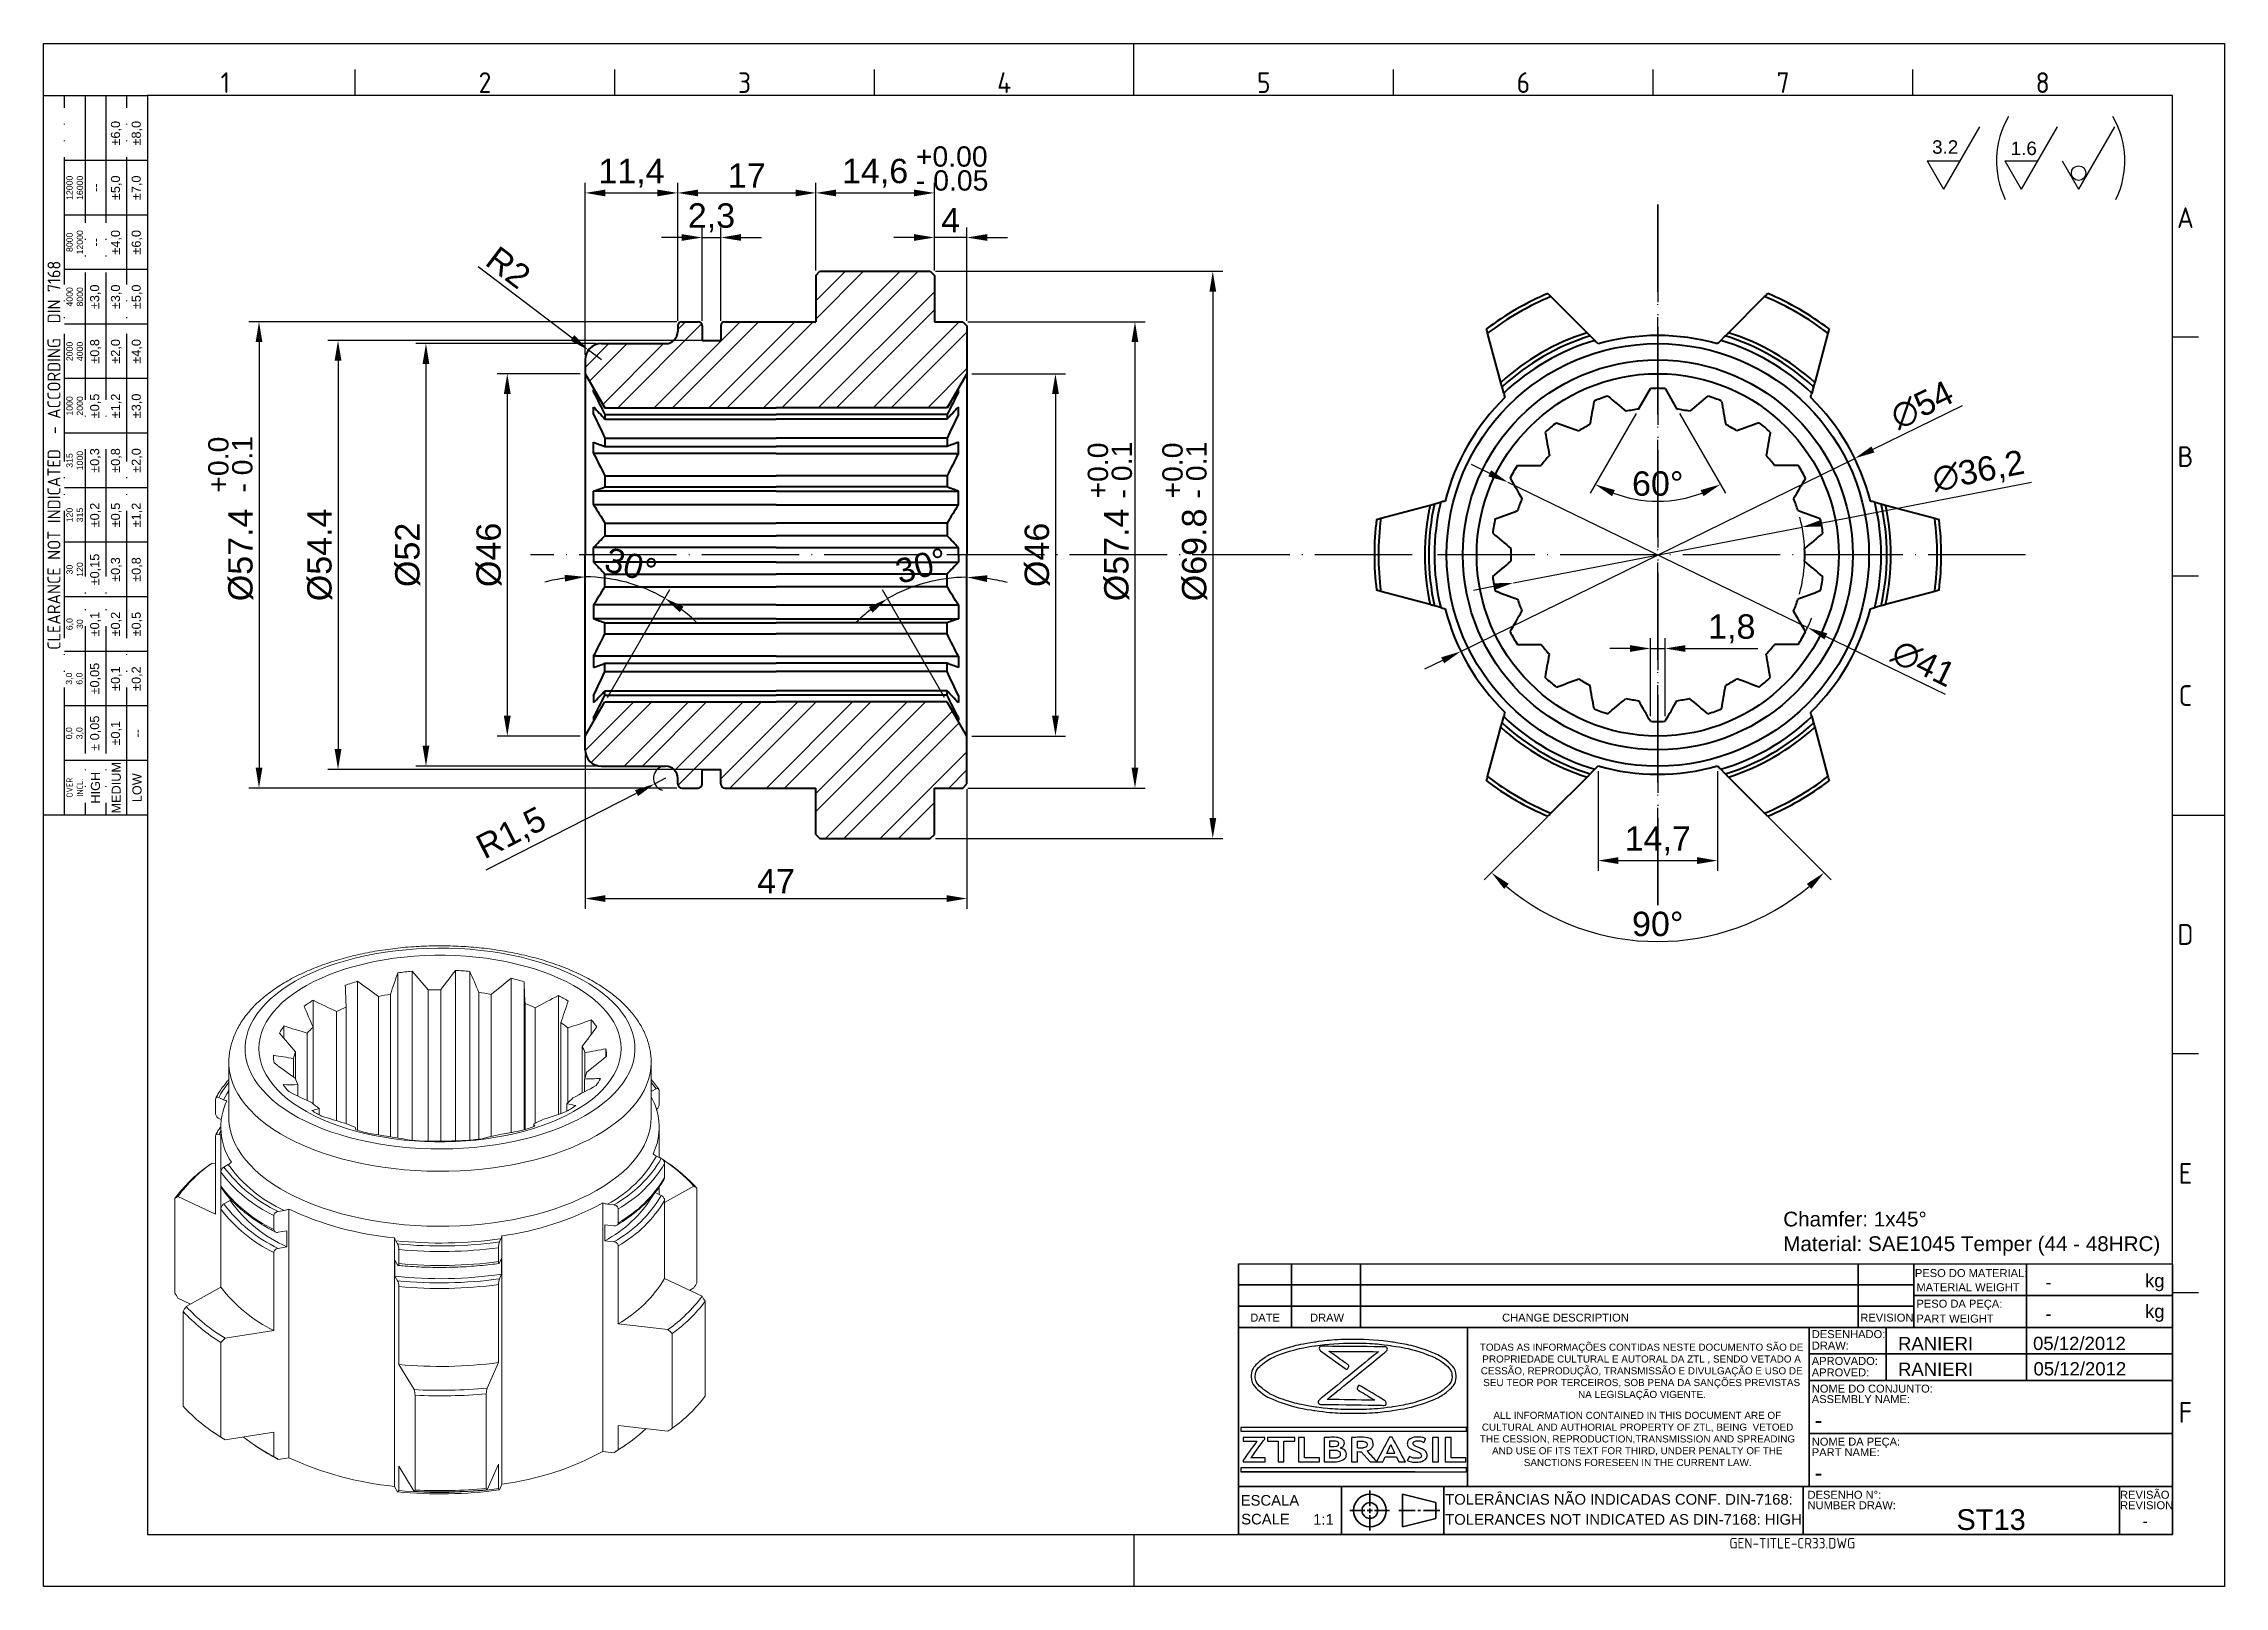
# Model space of a CAD drawing. Header units: millimetres. Extents: x 2521 to 2789, y 1164 to 1354.
import ezdxf
from ezdxf.enums import TextEntityAlignment as Align

# ---------------------------------------------------------------- set-up
doc = ezdxf.new("R2010")
doc.units = ezdxf.units.MM
for name, pattern in [('ACAD_ISO02W100', [15, 12, -3]), ('ACAD_ISO04W100', [30, 24, -3, 0, -3]), ('ACAD_ISO05W100', [33, 24, -3, 0, -3, 0, -3])]:
    doc.linetypes.add(name, pattern=pattern)
for name, color, linetype, lineweight in [('AM_0', 7, 'Continuous', 40), ('AM_4', 1, 'ACAD_ISO04W100', 25), ('AM_5', 3, 'Continuous', 25), ('AM_8', 40, 'ACAD_ISO02W100', 35), ('AM_BOR', 2, 'ACAD_ISO05W100', 35)]:
    doc.layers.add(name, color=color, linetype=linetype, lineweight=lineweight)
doc.layers.add('Camada 1', color=7, linetype='Continuous')
doc.styles.add('ACISOTS', font='isocp.shx', dxfattribs={"height": 1})
doc.styles.get("Standard").update_dxf_attribs({"font": 'arial.ttf'})
doc.dimstyles.new('ISO-25', dxfattribs={"dimtxt": 3, "dimasz": 2.5, "dimexe": 1.25, "dimexo": 0.625, "dimtad": 1, "dimtxsty": 'Standard', "dimcen": 2.5, "dimadec": 0, "dimazin": 0, "dimtfac": 1, "dimtmove": 0, "dimatfit": 3, "dimfxl": 1, "dimarcsym": 0})

msp = doc.modelspace()

# ---------------------------------------------------------------- texts
at = {"insert": (2734.783, 1210.398), "char_height": 1.81764, "width": 59.46634, "attachment_point": 1}
msp.add_mtext('Chamfer: 1x45%%D^JMaterial: SAE1045 Temper (44 - 48HRC)', dxfattribs=at)
at = {"color": 0, "linetype": 'Continuous', "char_height": 0.8712, "attachment_point": 1}
for s, width, insert in [('\\pi0.37231;TODAS AS INFORMAÇÕES CONTIDAS NESTE DOCUMENTO SÃO DE \\P\\pi0.6739;PROPRIEDADE CULTURAL E AUTORAL DA ZTL , SENDO VETADO A \\P\\pi0.4879;CESSÃO, REPRODUÇÃO, TRANSMISSÃO E DIVULGAÇÃO E USO DE \\P\\pi0.788;SEU TEOR POR TERCEIROS, SOB PENA DA SANÇÕES PREVISTAS \\P\\pi12.46;NA LEGISLAÇÃO VIGENTE.', 40.4799, (2697.057, 1194.157)), ('\\pi2.5225;ALL INFORMATION CONTAINED IN THIS DOCUMENT ARE OF \\P\\pi1.1016;CULTURAL AND AUTHORIAL PROPERTY OF ZTL, BEING  VETOED \\P\\pi0.85529;THE CESSION, REPRODUCTION,TRANSMISSION AND SPREADING \\P\\pi2.3579;AND USE OF ITS TEXT FOR THIRD, UNDER PENALTY OF THE \\P\\pi6.2596;SANCTIONS FORESEEN IN THE CURRENT LAW.', 40.42133, (2696.573, 1185.772))]:
    msp.add_mtext_dynamic_manual_height_columns(s, width=width, gutter_width=12.5, heights=[0], dxfattribs=dict(at, insert=insert))
at = {"layer": 'AM_5', "attachment_point": 1}
for s, width, insert, char_height in [('+0.00', 7.14828, (2627.983, 1341.523), 2.5), ('3.2', 18.23779, (2753.115, 1342.269), 1.656), ('1.6', 18.23779, (2762.788, 1342.109), 1.656), ('- 0.05', 11.66051, (2627.983, 1338.576), 2.5)]:
    msp.add_mtext_dynamic_manual_height_columns(s, width=width, gutter_width=12.5, heights=[0], dxfattribs=dict(at, insert=insert, char_height=char_height))
at = {"layer": 'AM_5', "char_height": 2.5, "attachment_point": 1, "rotation": 90}
for s, insert in [('+0.0', (2540.844, 1298.897)), ('- 0.1', (2543.79, 1298.897)), ('+0.0', (2649.142, 1298.177)), ('- 0.1', (2652.089, 1298.177)), ('+0.0', (2658.329, 1298.177)), ('- 0.1', (2661.276, 1298.177))]:
    msp.add_mtext_dynamic_manual_height_columns(s, width=7.14828, gutter_width=12.5, heights=[0], dxfattribs=dict(at, insert=insert))
at = {"layer": 'AM_8', "color": 0, "linetype": 'Continuous'}
for s, height, p in [('PESO DO MATERIAL:', 0.9801, (2750.991, 1202.352)), ('MATERIAL WEIGHT', 0.9801, (2751.181, 1200.616)), ('kg', 1.6335, (2779.33, 1201.099)), ('DATE', 0.9801, (2669.156, 1196.871)), ('DRAW', 0.9801, (2676.518, 1196.871)), ('CHANGE DESCRIPTION', 0.9801, (2700.167, 1196.871)), ('REVISION', 0.9801, (2744.273, 1196.871)), ('PESO DA PEÇA:', 0.9801, (2751.181, 1198.585)), ('PART WEIGHT', 0.9801, (2751.181, 1196.756)), ('kg', 1.6335, (2779.33, 1197.33)), ('DESENHADO:', 0.9801, (2738.295, 1194.84)), ('APROVADO:', 0.9801, (2738.295, 1191.539)), ('DRAW:', 0.9801, (2738.295, 1193.43)), ('APROVED:', 0.9801, (2738.295, 1190.129)), ('ASSEMBLY NAME:', 0.9801, (2738.295, 1186.844)), ('NOME DO CONJUNTO:', 0.9801, (2738.295, 1188.135)), ('NOME DA PEÇA:', 0.9801, (2738.295, 1181.601)), ('PART NAME:', 0.9801, (2738.295, 1180.31)), ('REVISÃO', 0.9801, (2776.255, 1175.067)), ('ESCALA', 1.3068, (2667.975, 1174.216)), ('TOLERÂNCIAS NÃO INDICADAS CONF. DIN-7168:', 1.3068, (2693.152, 1174.338)), ('DESENHO N%%d:', 0.9801, (2737.774, 1175.067)), ('NUMBER DRAW:', 0.9801, (2737.774, 1173.776)), ('REVISION', 0.9801, (2776.255, 1173.776)), ('SCALE', 1.3068, (2668.036, 1171.907)), ('1:1', 1.3068, (2676.895, 1171.872)), ('TOLERANCES NOT INDICATED AS DIN-7168: HIGH', 1.3068, (2693.152, 1171.872))]:
    msp.add_text(s, height=height, dxfattribs=at).set_placement(p)
for p in [(2767.065, 1201.731), (2767.065, 1197.843)]:
    msp.add_attdef('-', text='', height=1.633, dxfattribs=at).set_placement(p, align=Align.MIDDLE_LEFT)
for tag, p, height in [('RANIERI', (2748.912, 1193.353), 1.633), ('05/12/2012', (2765.541, 1193.372), 1.633), ('RANIERI', (2748.911, 1190.191), 1.633), ('05/12/2012', (2765.594, 1190.246), 1.633), ('-', (2738.664, 1183.76), 1.96), ('-', (2738.664, 1177.276), 1.96), ('ST13', (2756.106, 1171.223), 2.556)]:
    msp.add_attdef(tag, p, '', height=height, dxfattribs=at)
msp.add_attdef('-', text='', height=1.278, dxfattribs=at).set_placement((2779.347, 1172.303), align=Align.MIDDLE_CENTER)
at = {"layer": 'AM_8', "color": 0, "linetype": 'Continuous', "style": 'ACISOTS'}
msp.add_attdef('GEN-TITLE-CR33.DWG', (2728.15, 1168.942), '', height=1.307, dxfattribs=at)

# ---------------------------------------------------------------- blocks, each defined once
blk = doc.blocks.new('A3 ZTL')
for p, q in [((19.57, 280.82), (19.57, 9.78)), ((401.17, 280.82), (19.57, 280.82)), ((401.17, 9.78), (401.17, 280.82)), ((19.57, 9.78), (401.17, 9.78))]:
    blk.add_line(p, q)
at = {"layer": 'AM_BOR', "color": 135, "linetype": 'Continuous', "lineweight": 25}
for p, q in [((0, 0), (0, 290.61)), ((0, 290.61), (410.96, 290.61)), ((410.96, 290.61), (410.96, 0)), ((410.96, 0), (0, 0))]:
    blk.add_line(p, q, dxfattribs=at)
at = {"layer": 'AM_BOR', "color": 135, "lineweight": 25}
for p, q in [((205.48, 280.82), (205.48, 290.61)), ((58.71, 280.82), (58.71, 285.71)), ((107.63, 280.82), (107.63, 285.71)), ((156.56, 280.82), (156.56, 285.71)), ((254.4, 280.82), (254.4, 285.71)), ((303.33, 280.82), (303.33, 285.71)), ((352.25, 280.82), (352.25, 285.71)), ((3.91, 145.3), (3.91, 280.82)), ((7.83, 280.82), (7.83, 145.3)), ((11.74, 280.82), (11.74, 145.3)), ((15.66, 145.3), (15.66, 280.82)), ((19.57, 268.59), (3.91, 268.59)), ((19.57, 258.32), (3.91, 258.32)), ((19.57, 248.04), (3.91, 248.04)), ((19.57, 237.77), (3.91, 237.77)), ((406.07, 235.32), (401.17, 235.32)), ((19.57, 227.5), (3.91, 227.5)), ((19.57, 217.22), (3.91, 217.22)), ((19.57, 206.95), (3.91, 206.95)), ((19.57, 196.67), (3.91, 196.67)), ((406.07, 190.31), (401.17, 190.31)), ((19.57, 186.4), (3.91, 186.4)), ((19.57, 176.13), (3.91, 176.13)), ((19.57, 165.85), (3.91, 165.85)), ((19.57, 155.58), (3.91, 155.58)), ((401.17, 145.3), (410.96, 145.3)), ((406.07, 100.29), (401.17, 100.29)), ((406.07, 55.28), (401.17, 55.28)), ((205.48, 9.78), (205.48, 0))]:
    blk.add_line(p, q, dxfattribs=at)
blk.add_lwpolyline([(19.57, 145.3), (0, 145.3), (0, 280.82), (19.57, 280.82)], close=True, dxfattribs=at)
at = {"layer": 'AM_BOR', "color": 135, "lineweight": 25, "style": 'ACISOTS'}
for s, p in [('1', (34.25, 283.27)), ('2', (83.17, 283.27)), ('3', (132.09, 283.27)), ('4', (181.02, 283.27)), ('5', (229.94, 283.27)), ('6', (278.86, 283.27)), ('7', (327.79, 283.27)), ('8', (376.71, 283.27)), ('A', (403.62, 257.83)), ('B', (403.62, 212.82)), ('C', (403.62, 167.81)), ('D', (403.62, 122.8)), ('E', (403.62, 77.79)), ('F', (403.62, 32.78))]:
    blk.add_text(s, height=3.91, dxfattribs=at).set_placement(p, align=Align.MIDDLE)
at = {"layer": 'AM_BOR', "color": 135, "lineweight": 25, "attachment_point": 5, "rotation": 90}
for s, insert, char_height, width in [('±6,0', (13.7, 273.73), 1.712, 10.274), ('±8,0', (17.61, 273.73), 1.712, 10.274), ('12000\\P16000', (5.87, 263.45), 1.174, 10.274), ('--', (9.78, 263.45), 1.712, 10.274), ('±5,0', (13.7, 263.45), 1.712, 10.274), ('±7,0', (17.61, 263.45), 1.712, 10.274), ('8000\\P12000', (5.87, 253.18), 1.174, 10.274), ('±4,0', (13.7, 253.18), 1.712, 10.274), ('±6,0', (17.61, 253.18), 1.712, 10.274), ('--', (9.78, 253.18), 1.712, 10.274), ('{\\Fisocp.shx|c0;CLEARANCE NOT INDICATED  - ACCORDING  DIN 7168}', (1.96, 213.06), 2.4462, 135.5186), ('4000\\P8000', (5.87, 242.91), 1.174, 10.274), ('±3,0', (9.78, 242.91), 1.712, 10.274), ('±3,0', (13.7, 242.91), 1.712, 10.274), ('±5,0', (17.61, 242.91), 1.712, 10.274), ('2000\\P4000', (5.87, 232.63), 1.174, 10.274), ('±0,8', (9.78, 232.63), 1.712, 10.274), ('±2,0', (13.7, 232.63), 1.712, 10.274), ('±4,0', (17.61, 232.63), 1.712, 10.274), ('1000\\P2000', (5.87, 222.36), 1.174, 10.274), ('±0,5', (9.78, 222.36), 1.712, 10.274), ('±1,2', (13.7, 222.36), 1.712, 10.274), ('±3,0', (17.61, 222.36), 1.712, 10.274), ('315\\P1000', (5.87, 212.08), 1.174, 10.274), ('±0,3', (9.78, 212.08), 1.712, 10.274), ('±0,8', (13.7, 212.08), 1.712, 10.274), ('±2,0', (17.61, 212.08), 1.712, 10.274), ('120\\P315', (5.87, 201.81), 1.174, 10.274), ('±0,2', (9.78, 201.81), 1.712, 10.274), ('±0,5', (13.7, 201.81), 1.712, 10.274), ('±1,2', (17.61, 201.81), 1.712, 10.274), ('±0,15', (9.78, 191.54), 1.712, 10.274), ('±0,3', (13.7, 191.54), 1.712, 10.274), ('±0,8', (17.61, 191.54), 1.712, 10.274), ('30\\P120', (5.87, 191.54), 1.174, 10.274), ('6,0\\P30', (5.87, 181.26), 1.174, 10.274), ('±0,1', (9.78, 181.26), 1.712, 10.274), ('±0,2', (13.7, 181.26), 1.712, 10.274), ('±0,5', (17.61, 181.26), 1.712, 10.274), ('±0,05', (9.78, 170.99), 1.712, 10.274), ('±0,1', (13.7, 170.99), 1.712, 10.274), ('±0,2', (17.61, 170.99), 1.712, 10.274), ('3,0\\P6,0', (5.87, 170.99), 1.174, 10.274), ('0,0\\P3,0', (5.87, 160.71), 1.174, 10.274), ('± 0,05', (9.78, 160.71), 1.712, 10.274), ('\\pt4.69206;±0,1', (13.7, 160.71), 1.7123, 10.274), ('--', (17.61, 160.71), 1.712, 10.274), ('{\\Fisocp.shx|c0;OVER\\PINCL.}', (5.87, 150.44), 1.1742, 10.274), ('HIGH', (9.78, 150.44), 1.712, 10.274), ('MEDIUM', (13.7, 150.44), 1.712, 10.274), ('LOW', (17.61, 150.44), 1.712, 10.274)]:
    blk.add_mtext(s, dxfattribs=dict(at, insert=insert, char_height=char_height, width=width))
blk = doc.blocks.new('*D15')
at = {"layer": 'AM_5', "color": 0, "lineweight": -2, "transparency": 16777216}
for p, q in [((2718.43, 1271.38), (2718.43, 1280.97)), ((2720.23, 1271.38), (2720.23, 1280.97)), ((2715.93, 1279.72), (2713.43, 1279.72)), ((2718.43, 1279.72), (2720.23, 1279.72)), ((2722.73, 1279.72), (2731.67, 1279.72))]:
    blk.add_line(p, q, dxfattribs=at)
at = {"layer": 'AM_5', "color": 0, "transparency": 16777216}
for points in [[(2715.93, 1280.13), (2715.93, 1279.3), (2718.43, 1279.72)], [(2722.73, 1280.13), (2722.73, 1279.3), (2720.23, 1279.72)]]:
    blk.add_solid(points, dxfattribs=at)
at = {"layer": 'Defpoints', "color": 0, "transparency": 16777216}
for p in [(2720.23, 1279.72), (2718.43, 1270.76), (2720.23, 1270.76)]:
    blk.add_point(p, dxfattribs=at)
at = {"layer": 'AM_5', "color": 0, "transparency": 16777216, "insert": (2728.45, 1282.14), "char_height": 3, "attachment_point": 5}
blk.add_mtext('1,8', dxfattribs=at)
blk = doc.blocks.new('*D16')
at = {"layer": 'AM_5', "color": 0, "lineweight": -2, "transparency": 16777216}
for p, q in [((2711.98, 1264.63), (2711.98, 1252.36)), ((2726.68, 1264.63), (2726.68, 1252.36)), ((2714.48, 1253.61), (2724.18, 1253.61))]:
    blk.add_line(p, q, dxfattribs=at)
at = {"layer": 'AM_5', "color": 0, "transparency": 16777216}
for points in [[(2714.48, 1254.03), (2714.48, 1253.19), (2711.98, 1253.61)], [(2724.18, 1254.03), (2724.18, 1253.19), (2726.68, 1253.61)]]:
    blk.add_solid(points, dxfattribs=at)
at = {"layer": 'Defpoints', "color": 0, "transparency": 16777216}
for p in [(2711.98, 1265.26), (2726.68, 1265.26), (2726.68, 1253.61)]:
    blk.add_point(p, dxfattribs=at)
at = {"layer": 'AM_5', "color": 0, "transparency": 16777216, "insert": (2719.33, 1256.04), "char_height": 3, "attachment_point": 5}
blk.add_mtext('14,7', dxfattribs=at)
blk = doc.blocks.new('*D17')
at = {"layer": 'AM_5', "color": 0, "lineweight": -2, "transparency": 16777216}
for p, q in [((2705.74, 1259.01), (2697.97, 1251.25)), ((2732.93, 1259.01), (2740.7, 1251.25))]:
    blk.add_line(p, q, dxfattribs=at)
blk.add_arc((2719.33, 1272.61), 28.96, 229.9475, 310.0525, dxfattribs=at)
at = {"layer": 'AM_5', "color": 0, "transparency": 16777216}
for points in [[(2700.42, 1250.13), (2700.98, 1250.75), (2698.86, 1252.13)], [(2737.69, 1250.75), (2738.25, 1250.13), (2739.81, 1252.13)]]:
    blk.add_solid(points, dxfattribs=at)
at = {"layer": 'Defpoints', "color": 0, "transparency": 16777216}
for p in [(2710.62, 1263.89), (2728.05, 1263.89), (2706.18, 1259.45), (2732.49, 1259.45), (2711.84, 1244.63)]:
    blk.add_point(p, dxfattribs=at)
at = {"layer": 'AM_5', "color": 0, "transparency": 16777216, "insert": (2719.33, 1245.8), "char_height": 3, "attachment_point": 5}
blk.add_mtext('90°', dxfattribs=at)
blk = doc.blocks.new('*D18')
at = {"layer": 'AM_5', "color": 0, "lineweight": -2, "transparency": 16777216}
for p, q in [((2716.66, 1308.64), (2710.99, 1298.83)), ((2722.01, 1308.64), (2727.68, 1298.83))]:
    blk.add_line(p, q, dxfattribs=at)
blk.add_arc((2719.33, 1313.28), 15.43, 249.2905, 290.7095, dxfattribs=at)
at = {"layer": 'AM_5', "color": 0, "transparency": 16777216}
for points in [[(2713.7, 1298.46), (2714.05, 1299.22), (2711.62, 1299.91)], [(2724.61, 1299.22), (2724.97, 1298.46), (2727.05, 1299.91)]]:
    blk.add_solid(points, dxfattribs=at)
at = {"layer": 'Defpoints', "color": 0, "transparency": 16777216}
for p in [(2718.43, 1311.72), (2720.23, 1311.72), (2716.97, 1309.18), (2721.7, 1309.18), (2716.65, 1298.08)]:
    blk.add_point(p, dxfattribs=at)
at = {"layer": 'AM_5', "color": 0, "transparency": 16777216, "insert": (2719.33, 1300), "char_height": 3, "attachment_point": 5}
blk.add_mtext('60°', dxfattribs=at)
blk = doc.blocks.new('*D19')
at = {"layer": 'AM_5', "color": 0, "lineweight": -2, "transparency": 16777216}
for p, q in [((2756.8, 1309.6), (2745.82, 1304.22)), ((2695.09, 1279.36), (2743.58, 1303.12)), ((2692.84, 1278.26), (2690.6, 1277.16))]:
    blk.add_line(p, q, dxfattribs=at)
at = {"layer": 'AM_5', "color": 0, "transparency": 16777216}
for points in [[(2745.64, 1304.59), (2746.01, 1303.85), (2743.58, 1303.12)], [(2692.66, 1278.63), (2693.03, 1277.89), (2695.09, 1279.36)]]:
    blk.add_solid(points, dxfattribs=at)
at = {"layer": 'Defpoints', "color": 0, "transparency": 16777216}
for p in [(2743.58, 1303.12), (2695.09, 1279.36)]:
    blk.add_point(p, dxfattribs=at)
at = {"layer": 'AM_5', "color": 0, "transparency": 16777216, "insert": (2751.87, 1309.68), "char_height": 3, "attachment_point": 5, "rotation": 26.1038}
blk.add_mtext('∅54', dxfattribs=at)
blk = doc.blocks.new('*D20')
at = {"layer": 'AM_5', "color": 0, "lineweight": -2, "transparency": 16777216}
for p, q in [((2765.34, 1300.13), (2739.56, 1295.15)), ((2701.56, 1287.8), (2737.1, 1294.67)), ((2699.11, 1287.33), (2696.65, 1286.86))]:
    blk.add_line(p, q, dxfattribs=at)
blk.add_arc((2719.33, 1291.24), 18.1, 344.4746, 14.8979, dxfattribs=at)
at = {"layer": 'AM_5', "color": 0, "transparency": 16777216}
for points in [[(2739.48, 1295.56), (2739.64, 1294.74), (2737.1, 1294.67)], [(2699.03, 1287.74), (2699.19, 1286.92), (2701.56, 1287.8)]]:
    blk.add_solid(points, dxfattribs=at)
at = {"layer": 'Defpoints', "color": 0, "transparency": 16777216}
for p in [(2737.1, 1294.67), (2701.56, 1287.8)]:
    blk.add_point(p, dxfattribs=at)
at = {"layer": 'AM_5', "color": 0, "transparency": 16777216, "insert": (2758.84, 1301.4), "char_height": 3, "attachment_point": 5, "rotation": 10.941}
blk.add_mtext('∅36,2', dxfattribs=at)
blk = doc.blocks.new('*D21')
at = {"layer": 'AM_5', "color": 0, "lineweight": -2, "transparency": 16777216}
for p, q in [((2698.64, 1301.27), (2696.39, 1302.36)), ((2700.89, 1300.18), (2737.78, 1282.3)), ((2754.78, 1274.06), (2740.03, 1281.21))]:
    blk.add_line(p, q, dxfattribs=at)
blk.add_arc((2719.33, 1291.24), 20.5, 332.5162, 337.6302, dxfattribs=at)
at = {"layer": 'AM_5', "color": 0, "transparency": 16777216}
for points in [[(2698.82, 1301.65), (2698.46, 1300.9), (2700.89, 1300.18)], [(2740.21, 1281.58), (2739.85, 1280.83), (2737.78, 1282.3)]]:
    blk.add_solid(points, dxfattribs=at)
at = {"layer": 'Defpoints', "color": 0, "transparency": 16777216}
for p in [(2700.89, 1300.18), (2737.78, 1282.3)]:
    blk.add_point(p, dxfattribs=at)
at = {"layer": 'AM_5', "color": 0, "transparency": 16777216, "insert": (2752.05, 1277.87), "char_height": 3, "attachment_point": 5, "rotation": 334.1366}
blk.add_mtext('∅41', dxfattribs=at)
blk = doc.blocks.new('*D22')
at = {"layer": 'AM_5', "color": 0, "lineweight": -2, "transparency": 16777216}
for p, q in [((2634.88, 1313.54), (2646.42, 1313.54)), ((2645.17, 1311.04), (2645.17, 1271.44)), ((2634.88, 1268.94), (2646.42, 1268.94))]:
    blk.add_line(p, q, dxfattribs=at)
at = {"layer": 'AM_5', "color": 0, "transparency": 16777216}
for points in [[(2644.75, 1311.04), (2645.59, 1311.04), (2645.17, 1313.54)], [(2644.75, 1271.44), (2645.59, 1271.44), (2645.17, 1268.94)]]:
    blk.add_solid(points, dxfattribs=at)
at = {"layer": 'Defpoints', "color": 0, "transparency": 16777216}
for p in [(2634.26, 1313.54), (2634.26, 1268.94), (2645.17, 1268.94)]:
    blk.add_point(p, dxfattribs=at)
at = {"layer": 'AM_5', "color": 0, "transparency": 16777216, "insert": (2642.93, 1291.24), "char_height": 3, "attachment_point": 5, "rotation": 90}
blk.add_mtext('%%c46', dxfattribs=at)
blk = doc.blocks.new('*D23')
at = {"layer": 'AM_5', "color": 0, "lineweight": -2, "transparency": 16777216}
for p, q in [((2586.63, 1313.54), (2576.42, 1313.54)), ((2577.67, 1311.04), (2577.67, 1271.44)), ((2586.63, 1268.94), (2576.42, 1268.94))]:
    blk.add_line(p, q, dxfattribs=at)
at = {"layer": 'AM_5', "color": 0, "transparency": 16777216}
for points in [[(2577.25, 1311.04), (2578.09, 1311.04), (2577.67, 1313.54)], [(2577.25, 1271.44), (2578.09, 1271.44), (2577.67, 1268.94)]]:
    blk.add_solid(points, dxfattribs=at)
at = {"layer": 'Defpoints', "color": 0, "transparency": 16777216}
for p in [(2587.26, 1313.54), (2577.67, 1268.94), (2587.26, 1268.94)]:
    blk.add_point(p, dxfattribs=at)
at = {"layer": 'AM_5', "color": 0, "transparency": 16777216, "insert": (2575.43, 1291.24), "char_height": 3, "attachment_point": 5, "rotation": 90}
blk.add_mtext('%%c46', dxfattribs=at)
blk = doc.blocks.new('*D24')
at = {"layer": 'AM_5', "color": 0, "lineweight": -2, "transparency": 16777216}
for p, q in [((2634.38, 1319.94), (2656.21, 1319.94)), ((2654.96, 1317.44), (2654.96, 1265.04)), ((2634.38, 1262.54), (2656.21, 1262.54))]:
    blk.add_line(p, q, dxfattribs=at)
at = {"layer": 'AM_5', "color": 0, "transparency": 16777216}
for points in [[(2654.54, 1317.44), (2655.37, 1317.44), (2654.96, 1319.94)], [(2654.54, 1265.04), (2655.37, 1265.04), (2654.96, 1262.54)]]:
    blk.add_solid(points, dxfattribs=at)
at = {"layer": 'Defpoints', "color": 0, "transparency": 16777216}
for p in [(2633.76, 1319.94), (2633.76, 1262.54), (2654.96, 1262.54)]:
    blk.add_point(p, dxfattribs=at)
at = {"layer": 'AM_5', "color": 0, "transparency": 16777216, "insert": (2652.72, 1291.24), "char_height": 3, "attachment_point": 5, "rotation": 90}
blk.add_mtext('%%C57.4', dxfattribs=at)
blk = doc.blocks.new('*D25')
at = {"layer": 'AM_5', "color": 0, "lineweight": -2, "transparency": 16777216}
for p, q in [((2630.38, 1326.14), (2665.79, 1326.14)), ((2664.54, 1323.64), (2664.54, 1258.84)), ((2630.38, 1256.34), (2665.79, 1256.34))]:
    blk.add_line(p, q, dxfattribs=at)
at = {"layer": 'AM_5', "color": 0, "transparency": 16777216}
for points in [[(2664.13, 1323.64), (2664.96, 1323.64), (2664.54, 1326.14)], [(2664.13, 1258.84), (2664.96, 1258.84), (2664.54, 1256.34)]]:
    blk.add_solid(points, dxfattribs=at)
at = {"layer": 'Defpoints', "color": 0, "transparency": 16777216}
for p in [(2629.76, 1326.14), (2629.76, 1256.34), (2664.54, 1256.34)]:
    blk.add_point(p, dxfattribs=at)
at = {"layer": 'AM_5', "color": 0, "transparency": 16777216, "insert": (2662.3, 1291.24), "char_height": 3, "attachment_point": 5, "rotation": 90}
blk.add_mtext('%%c69.8', dxfattribs=at)
blk = doc.blocks.new('*D26')
at = {"layer": 'AM_5', "color": 0, "lineweight": -2, "transparency": 16777216}
for p, q in [((2603.33, 1317.64), (2555.58, 1317.64)), ((2556.83, 1315.14), (2556.83, 1267.34)), ((2603.33, 1264.84), (2555.58, 1264.84))]:
    blk.add_line(p, q, dxfattribs=at)
at = {"layer": 'AM_5', "color": 0, "transparency": 16777216}
for points in [[(2556.41, 1315.14), (2557.25, 1315.14), (2556.83, 1317.64)], [(2556.41, 1267.34), (2557.25, 1267.34), (2556.83, 1264.84)]]:
    blk.add_solid(points, dxfattribs=at)
at = {"layer": 'Defpoints', "color": 0, "transparency": 16777216}
for p in [(2603.96, 1317.64), (2556.83, 1264.84), (2603.96, 1264.84)]:
    blk.add_point(p, dxfattribs=at)
at = {"layer": 'AM_5', "color": 0, "transparency": 16777216, "insert": (2554.59, 1291.24), "char_height": 3, "attachment_point": 5, "rotation": 90}
blk.add_mtext('%%c54.4', dxfattribs=at)
blk = doc.blocks.new('*D27')
at = {"layer": 'AM_5', "color": 0, "lineweight": -2, "transparency": 16777216}
for p, q in [((2588.63, 1317.24), (2566.41, 1317.24)), ((2567.66, 1314.74), (2567.66, 1267.74)), ((2588.63, 1265.24), (2566.41, 1265.24))]:
    blk.add_line(p, q, dxfattribs=at)
at = {"layer": 'AM_5', "color": 0, "transparency": 16777216}
for points in [[(2567.24, 1314.74), (2568.07, 1314.74), (2567.66, 1317.24)], [(2567.24, 1267.74), (2568.07, 1267.74), (2567.66, 1265.24)]]:
    blk.add_solid(points, dxfattribs=at)
at = {"layer": 'Defpoints', "color": 0, "transparency": 16777216}
for p in [(2589.26, 1317.24), (2567.66, 1265.24), (2589.26, 1265.24)]:
    blk.add_point(p, dxfattribs=at)
at = {"layer": 'AM_5', "color": 0, "transparency": 16777216, "insert": (2565.42, 1291.24), "char_height": 3, "attachment_point": 5, "rotation": 90}
blk.add_mtext('%%c52', dxfattribs=at)
blk = doc.blocks.new('*D28')
at = {"layer": 'AM_5', "color": 0, "lineweight": -2, "transparency": 16777216}
for p, q in [((2598.53, 1319.94), (2545.85, 1319.94)), ((2547.1, 1317.44), (2547.1, 1265.04)), ((2598.53, 1262.54), (2545.85, 1262.54))]:
    blk.add_line(p, q, dxfattribs=at)
at = {"layer": 'AM_5', "color": 0, "transparency": 16777216}
for points in [[(2546.69, 1317.44), (2547.52, 1317.44), (2547.1, 1319.94)], [(2546.69, 1265.04), (2547.52, 1265.04), (2547.1, 1262.54)]]:
    blk.add_solid(points, dxfattribs=at)
at = {"layer": 'Defpoints', "color": 0, "transparency": 16777216}
for p in [(2599.16, 1319.94), (2547.1, 1262.54), (2599.16, 1262.54)]:
    blk.add_point(p, dxfattribs=at)
at = {"layer": 'AM_5', "color": 0, "transparency": 16777216, "insert": (2544.86, 1291.24), "char_height": 3, "attachment_point": 5, "rotation": 90}
blk.add_mtext('%%c57.4', dxfattribs=at)
blk = doc.blocks.new('*D29')
at = {"layer": 'AM_5', "color": 0, "lineweight": -2, "transparency": 16777216}
blk.add_line((2631.52, 1273.68), (2623.86, 1286.94), dxfattribs=at)
for start, end in [(90, 120), (75.3281, 82.6641), (127.3359, 134.6719)]:
    blk.add_arc((2634.26, 1268.94), 19.54, start, end, dxfattribs=at)
at = {"layer": 'AM_5', "color": 0, "transparency": 16777216}
for points in [[(2636.73, 1287.9), (2636.78, 1288.73), (2634.26, 1288.48)], [(2622.18, 1284.82), (2622.64, 1284.13), (2624.49, 1285.86)]]:
    blk.add_solid(points, dxfattribs=at)
at = {"layer": 'Defpoints', "color": 0, "transparency": 16777216}
for p in [(2634.26, 1291.24), (2630.87, 1288.18), (2631.83, 1273.14), (2634.26, 1268.94), (2634.26, 1263.04)]:
    blk.add_point(p, dxfattribs=at)
at = {"layer": 'AM_5', "color": 0, "transparency": 16777216, "insert": (2628.64, 1289.9), "char_height": 3, "attachment_point": 5, "rotation": 15}
blk.add_mtext('30°', dxfattribs=at)
blk = doc.blocks.new('*D30')
at = {"layer": 'AM_5', "color": 0, "lineweight": -2, "transparency": 16777216}
blk.add_line((2590, 1273.68), (2597.68, 1286.99), dxfattribs=at)
for start, end in [(97.3154, 104.6308), (60, 90), (45.3692, 52.6846)]:
    blk.add_arc((2587.26, 1268.94), 19.59, start, end, dxfattribs=at)
at = {"layer": 'AM_5', "color": 0, "transparency": 16777216}
for points in [[(2584.74, 1288.79), (2584.79, 1287.96), (2587.26, 1288.53)], [(2598.91, 1284.18), (2599.37, 1284.87), (2597.06, 1285.91)]]:
    blk.add_solid(points, dxfattribs=at)
at = {"layer": 'Defpoints', "color": 0, "transparency": 16777216}
for p in [(2587.26, 1291.24), (2593.96, 1287.35), (2589.68, 1273.14), (2587.26, 1268.94), (2587.26, 1267.24)]:
    blk.add_point(p, dxfattribs=at)
at = {"layer": 'AM_5', "color": 0, "transparency": 16777216, "insert": (2592.89, 1289.95), "char_height": 3, "attachment_point": 5, "rotation": 345}
blk.add_mtext('30°', dxfattribs=at)
blk = doc.blocks.new('*D31')
at = {"layer": 'AM_5', "color": 0, "lineweight": -2, "transparency": 16777216}
for p, q in [((2627.76, 1330.3), (2625.26, 1330.3)), ((2630.26, 1326.26), (2630.26, 1331.55)), ((2634.26, 1330.3), (2630.26, 1330.3)), ((2634.26, 1320.06), (2634.26, 1331.55)), ((2636.76, 1330.3), (2639.26, 1330.3))]:
    blk.add_line(p, q, dxfattribs=at)
at = {"layer": 'AM_5', "color": 0, "transparency": 16777216}
for points in [[(2627.76, 1330.72), (2627.76, 1329.89), (2630.26, 1330.3)], [(2636.76, 1330.72), (2636.76, 1329.89), (2634.26, 1330.3)]]:
    blk.add_solid(points, dxfattribs=at)
at = {"layer": 'Defpoints', "color": 0, "transparency": 16777216}
for p in [(2630.26, 1330.3), (2630.26, 1325.64), (2634.26, 1319.44)]:
    blk.add_point(p, dxfattribs=at)
at = {"layer": 'AM_5', "color": 0, "transparency": 16777216, "insert": (2632.26, 1332.43), "char_height": 3, "attachment_point": 5}
blk.add_mtext('4', dxfattribs=at)
blk = doc.blocks.new('*D32')
at = {"layer": 'AM_5', "color": 0, "lineweight": -2, "transparency": 16777216}
for p, q in [((2615.66, 1326.26), (2615.66, 1337.04)), ((2618.16, 1335.79), (2627.76, 1335.79)), ((2630.26, 1326.26), (2630.26, 1337.04))]:
    blk.add_line(p, q, dxfattribs=at)
at = {"layer": 'AM_5', "color": 0, "transparency": 16777216}
for points in [[(2618.16, 1336.2), (2618.16, 1335.37), (2615.66, 1335.79)], [(2627.76, 1336.2), (2627.76, 1335.37), (2630.26, 1335.79)]]:
    blk.add_solid(points, dxfattribs=at)
at = {"layer": 'Defpoints', "color": 0, "transparency": 16777216}
for p in [(2630.26, 1335.79), (2615.66, 1325.64), (2630.26, 1325.64)]:
    blk.add_point(p, dxfattribs=at)
at = {"layer": 'AM_5', "color": 0, "transparency": 16777216, "insert": (2622.96, 1338.21), "char_height": 3, "attachment_point": 5}
blk.add_mtext('14,6', dxfattribs=at)
blk = doc.blocks.new('*D33')
at = {"layer": 'AM_5', "color": 0, "lineweight": -2, "transparency": 16777216}
for p, q in [((2598.66, 1320.06), (2598.66, 1337.04)), ((2601.16, 1335.79), (2613.16, 1335.79)), ((2615.66, 1326.26), (2615.66, 1337.04))]:
    blk.add_line(p, q, dxfattribs=at)
at = {"layer": 'AM_5', "color": 0, "transparency": 16777216}
for points in [[(2601.16, 1336.2), (2601.16, 1335.37), (2598.66, 1335.79)], [(2613.16, 1336.2), (2613.16, 1335.37), (2615.66, 1335.79)]]:
    blk.add_solid(points, dxfattribs=at)
at = {"layer": 'Defpoints', "color": 0, "transparency": 16777216}
for p in [(2615.66, 1335.79), (2615.66, 1325.64), (2598.66, 1319.44)]:
    blk.add_point(p, dxfattribs=at)
at = {"layer": 'AM_5', "color": 0, "transparency": 16777216, "insert": (2607.16, 1337.92), "char_height": 3, "attachment_point": 5}
blk.add_mtext('17', dxfattribs=at)
blk = doc.blocks.new('*D34')
at = {"layer": 'AM_5', "color": 0, "lineweight": -2, "transparency": 16777216}
for p, q in [((2587.26, 1315.86), (2587.26, 1337.04)), ((2589.76, 1335.79), (2596.16, 1335.79)), ((2598.66, 1336.41), (2598.66, 1337.04))]:
    blk.add_line(p, q, dxfattribs=at)
at = {"layer": 'AM_5', "color": 0, "transparency": 16777216}
for points in [[(2589.76, 1336.2), (2589.76, 1335.37), (2587.26, 1335.79)], [(2596.16, 1336.2), (2596.16, 1335.37), (2598.66, 1335.79)]]:
    blk.add_solid(points, dxfattribs=at)
at = {"layer": 'Defpoints', "color": 0, "transparency": 16777216}
for p in [(2598.66, 1335.79), (2598.66, 1335.79), (2587.26, 1315.24)]:
    blk.add_point(p, dxfattribs=at)
at = {"layer": 'AM_5', "color": 0, "transparency": 16777216, "insert": (2592.96, 1338.21), "char_height": 3, "attachment_point": 5}
blk.add_mtext('11,4', dxfattribs=at)
blk = doc.blocks.new('*D35')
at = {"layer": 'AM_5', "color": 0, "lineweight": -2, "transparency": 16777216}
for p, q in [((2599.16, 1330.3), (2596.66, 1330.3)), ((2601.66, 1320.06), (2601.66, 1331.55)), ((2601.66, 1330.3), (2603.96, 1330.3)), ((2603.96, 1320.06), (2603.96, 1331.55)), ((2606.46, 1330.3), (2608.96, 1330.3))]:
    blk.add_line(p, q, dxfattribs=at)
at = {"layer": 'AM_5', "color": 0, "transparency": 16777216}
for points in [[(2599.16, 1330.72), (2599.16, 1329.89), (2601.66, 1330.3)], [(2606.46, 1330.72), (2606.46, 1329.89), (2603.96, 1330.3)]]:
    blk.add_solid(points, dxfattribs=at)
at = {"layer": 'Defpoints', "color": 0, "transparency": 16777216}
for p in [(2603.96, 1330.3), (2601.66, 1319.44), (2603.96, 1319.44)]:
    blk.add_point(p, dxfattribs=at)
at = {"layer": 'AM_5', "color": 0, "transparency": 16777216, "insert": (2602.81, 1332.73), "char_height": 3, "attachment_point": 5}
blk.add_mtext('2,3', dxfattribs=at)
blk = doc.blocks.new('*D36')
at = {"layer": 'AM_5', "color": 0, "lineweight": -2, "transparency": 16777216}
for p, q in [((2587.26, 1266.61), (2587.26, 1247.69)), ((2634.26, 1262.41), (2634.26, 1247.69)), ((2589.76, 1248.94), (2631.76, 1248.94))]:
    blk.add_line(p, q, dxfattribs=at)
at = {"layer": 'AM_5', "color": 0, "transparency": 16777216}
for points in [[(2589.76, 1249.36), (2589.76, 1248.52), (2587.26, 1248.94)], [(2631.76, 1249.36), (2631.76, 1248.52), (2634.26, 1248.94)]]:
    blk.add_solid(points, dxfattribs=at)
at = {"layer": 'Defpoints', "color": 0, "transparency": 16777216}
for p in [(2587.26, 1267.24), (2634.26, 1263.04), (2634.26, 1248.94)]:
    blk.add_point(p, dxfattribs=at)
at = {"layer": 'AM_5', "color": 0, "transparency": 16777216, "insert": (2610.76, 1251.07), "char_height": 3, "attachment_point": 5}
blk.add_mtext('47', dxfattribs=at)
blk = doc.blocks.new('*D37')
at = {"layer": 'AM_5', "color": 0, "lineweight": -2, "transparency": 16777216}
for p, q in [((2574.1, 1326.75), (2585.68, 1317.96)), ((2589.26, 1315.24), (2587.67, 1316.45))]:
    blk.add_line(p, q, dxfattribs=at)
at = {"layer": 'AM_5', "color": 0, "transparency": 16777216}
blk.add_solid([(2585.93, 1318.29), (2585.42, 1317.63), (2587.67, 1316.45)], dxfattribs=at)
at = {"layer": 'Defpoints', "color": 0, "transparency": 16777216}
for p in [(2587.67, 1316.45), (2589.26, 1315.24)]:
    blk.add_point(p, dxfattribs=at)
at = {"layer": 'AM_5', "color": 0, "transparency": 16777216, "insert": (2577.81, 1326.62), "char_height": 3, "attachment_point": 5, "rotation": 322.7782}
blk.add_mtext('R2', dxfattribs=at)
blk = doc.blocks.new('*D38')
at = {"layer": 'AM_5', "color": 0, "lineweight": -2, "transparency": 16777216}
for p, q in [((2597.16, 1263.74), (2595.82, 1263.06)), ((2575.06, 1252.48), (2593.59, 1261.92))]:
    blk.add_line(p, q, dxfattribs=at)
blk.add_arc((2597.16, 1263.74), 1.5, 113.8732, 254.747, dxfattribs=at)
at = {"layer": 'AM_5', "color": 0, "transparency": 16777216}
blk.add_solid([(2593.41, 1262.29), (2593.78, 1261.55), (2595.82, 1263.06)], dxfattribs=at)
at = {"layer": 'Defpoints', "color": 0, "transparency": 16777216}
for p in [(2595.82, 1263.06), (2597.16, 1263.74)]:
    blk.add_point(p, dxfattribs=at)
at = {"layer": 'AM_5', "color": 0, "transparency": 16777216, "insert": (2578.24, 1256.82), "char_height": 3, "attachment_point": 5, "rotation": 27.0005}
blk.add_mtext('R1,5', dxfattribs=at)

# ---------------------------------------------------------------- dimensions: what is measured, and where the dimension line sits
at = {"layer": 'AM_5'}
for base, p1, p2, picture, middle in [((2598.659, 1335.785), (2587.259, 1315.24), (2598.659, 1335.785), '*D34', (2592.959, 1338.213)), ((2630.259, 1335.785), (2615.659, 1325.64), (2630.259, 1325.64), '*D32', (2622.959, 1338.213)), ((2615.659, 1335.785), (2598.659, 1319.44), (2615.659, 1325.64), '*D33', (2607.159, 1337.916)), ((2630.259, 1330.303), (2634.259, 1319.44), (2630.259, 1325.64), '*D31', (2632.259, 1332.428)), ((2720.234, 1279.716), (2718.434, 1270.759), (2720.234, 1270.759), '*D15', (2728.452, 1282.144)), ((2634.259, 1248.941), (2587.259, 1267.24), (2634.259, 1263.04), '*D36', (2610.759, 1251.066)), ((2726.684, 1253.611), (2711.984, 1265.259), (2726.684, 1265.259), '*D16', (2719.334, 1256.039))]:
    dim = msp.add_linear_dim(base=base, p1=p1, p2=p2, dimstyle='ISO-25', dxfattribs=at)
    dim.commit()
    dim.dimension.update_dxf_attribs({"geometry": picture, "text_midpoint": middle})
dim = msp.add_linear_dim(base=(2603.959, 1330.303), p1=(2601.659, 1319.44), p2=(2603.959, 1319.44), dimstyle='ISO-25', dxfattribs=at)
dim.commit()
dim.dimension.update_dxf_attribs({"geometry": '*D35', "text_midpoint": (2602.809, 1330.303), "dimtype": 160})
for center, mpoint, picture, middle in [((2589.259, 1315.24), (2587.666, 1316.449), '*D37', (2576.516, 1324.919)), ((2597.159, 1263.74), (2595.822, 1263.059), '*D38', (2579.34, 1254.661))]:
    dim = msp.add_radius_dim(center=center, mpoint=mpoint, dimstyle='ISO-25', dxfattribs=at)
    dim.commit()
    dim.dimension.update_dxf_attribs({"geometry": picture, "text_midpoint": middle, "dimtype": 164})
for base, p1, p2, text, picture, middle in [((2664.543, 1256.34), (2629.759, 1326.14), (2629.759, 1256.34), '%%c69.8', '*D25', (2662.302, 1291.24)), ((2654.957, 1262.54), (2633.759, 1319.94), (2633.759, 1262.54), '%%C57.4', '*D24', (2652.716, 1291.24)), ((2567.658, 1265.24), (2589.259, 1317.24), (2589.259, 1265.24), '%%c52', '*D27', (2565.417, 1291.24)), ((2577.669, 1268.94), (2587.259, 1313.54), (2587.259, 1268.94), '%%c46', '*D23', (2575.428, 1291.24)), ((2645.171, 1268.94), (2634.259, 1313.54), (2634.259, 1268.94), '%%c46', '*D22', (2642.93, 1291.24))]:
    dim = msp.add_linear_dim(base=base, p1=p1, p2=p2, angle=90, text=text, dimstyle='ISO-25', dxfattribs=at)
    dim.commit()
    dim.dimension.update_dxf_attribs({"geometry": picture, "text_midpoint": middle})
for base, p1, p2, text, picture, middle in [((2547.105, 1262.54), (2599.159, 1319.94), (2599.159, 1262.54), '%%c57.4', '*D28', (2547.105, 1291.24)), ((2556.831, 1264.844), (2603.959, 1317.635), (2603.959, 1264.844), '%%c54.4', '*D26', (2556.831, 1291.24))]:
    dim = msp.add_linear_dim(base=base, p1=p1, p2=p2, angle=90, text=text, dimstyle='ISO-25', dxfattribs=at)
    dim.commit()
    dim.dimension.update_dxf_attribs({"geometry": picture, "text_midpoint": middle, "dimtype": 160})
for p1, p2, picture, middle in [((2695.088, 1279.36), (2743.58, 1303.12), '*D19', (2752.853, 1307.663)), ((2700.887, 1300.182), (2737.781, 1282.297), '*D21', (2751.072, 1275.854)), ((2701.563, 1287.804), (2737.105, 1294.675), '*D20', (2759.309, 1298.967))]:
    dim = msp.add_diameter_dim_2p(p1=p1, p2=p2, dimstyle='ISO-25', dxfattribs=at)
    dim.commit()
    dim.dimension.update_dxf_attribs({"geometry": picture, "text_midpoint": middle, "dimtype": 163})
for base, line1, line2, picture, middle in [((2716.654, 1298.079), ((2720.234, 1311.72), (2721.698, 1309.185)), ((2716.97, 1309.185), (2718.434, 1311.72)), '*D18', (2719.334, 1300.001)), ((2593.96, 1287.352), ((2587.259, 1267.24), (2587.259, 1291.24)), ((2587.259, 1268.94), (2589.684, 1273.14)), '*D30', (2592.888, 1289.95)), ((2630.866, 1288.182), ((2634.259, 1263.04), (2634.259, 1291.24)), ((2634.259, 1268.94), (2631.834, 1273.14)), '*D29', (2628.643, 1289.897)), ((2711.838, 1244.635), ((2732.489, 1259.454), (2728.049, 1263.895)), ((2710.619, 1263.895), (2706.179, 1259.454)), '*D17', (2719.334, 1245.805))]:
    dim = msp.add_angular_dim_2l(base=base, line1=line1, line2=line2, dimstyle='ISO-25', dxfattribs=at)
    dim.commit()
    dim.dimension.update_dxf_attribs({"geometry": picture, "text_midpoint": middle})

# ---------------------------------------------------------------- hatches: boundary and pattern name
at = {"layer": 'AM_5'}
h = msp.add_hatch(dxfattribs=at)
h.set_pattern_fill('ANSI32', color=1, scale=0.5)
h.paths.add_polyline_path([(2634.259, 1319.44), (2633.759, 1319.94), (2630.259, 1319.94), (2630.259, 1325.64), (2629.759, 1326.14), (2616.159, 1326.14), (2615.659, 1325.64), (2615.659, 1319.94), (2604.459, 1319.94, 0.4142136), (2603.959, 1319.44), (2603.959, 1317.635), (2601.659, 1317.635), (2601.659, 1319.44, 0.4142136), (2601.159, 1319.94), (2599.159, 1319.94, 0.4142136), (2598.659, 1319.44), (2598.659, 1318.74, -0.4142136), (2597.159, 1317.24), (2589.259, 1317.24, 0.4142136), (2587.259, 1315.24), (2587.259, 1313.54), (2589.684, 1309.34), (2610.759, 1309.34), (2631.834, 1309.34), (2634.259, 1313.54)])
h.paths.add_polyline_path([(2631.834, 1273.14), (2610.759, 1273.14), (2589.684, 1273.14), (2587.259, 1268.94), (2587.259, 1267.24, 0.4142136), (2589.259, 1265.24), (2597.159, 1265.24, -0.4142136), (2598.659, 1263.74), (2598.659, 1263.04, 0.4142136), (2599.159, 1262.54), (2601.159, 1262.54, 0.4142136), (2601.659, 1263.04), (2601.659, 1264.844), (2603.959, 1264.844), (2603.959, 1263.04, 0.4142136), (2604.459, 1262.54), (2615.659, 1262.54), (2615.659, 1256.84), (2616.159, 1256.34), (2629.759, 1256.34), (2630.259, 1256.84), (2630.259, 1262.54), (2633.759, 1262.54), (2634.259, 1263.04), (2634.259, 1268.94)])

# ---------------------------------------------------------------- linework, layer by layer
at = {"color": 7, "linetype": 'Continuous', "lineweight": 15}
for p, q in [((2559.243, 1220.412), (2559.243, 1238.762)), ((2564.187, 1219.47), (2564.187, 1239.8)), ((2565.947, 1219.179), (2565.947, 1239.995)), ((2571.283, 1219.123), (2571.283, 1240.1)), ((2573.066, 1219.2), (2573.066, 1239.974)), ((2578.15, 1220.15), (2578.15, 1239.132)), ((2579.742, 1220.474), (2579.742, 1238.7)), ((2553.762, 1233.108), (2553.762, 1236.421)), ((2557.83, 1235.573), (2557.83, 1221.225)), ((2561.832, 1236.87), (2561.832, 1219.855)), ((2563.292, 1237.177), (2563.292, 1219.622)), ((2567.913, 1237.69), (2567.913, 1219.075)), ((2569.488, 1237.721), (2569.488, 1219.077)), ((2574.172, 1237.39), (2574.172, 1219.32)), ((2575.672, 1237.142), (2575.672, 1219.657)), ((2579.854, 1236.005), (2579.854, 1220.508)), ((2581.099, 1235.507), (2581.099, 1221.291)), ((2583.96, 1222.396), (2583.96, 1237.013)), ((2550.166, 1231.728), (2550.166, 1233.256)), ((2553.763, 1233.105), (2553.763, 1223.694)), ((2556.662, 1235.028), (2556.662, 1221.6)), ((2584.273, 1233.703), (2584.273, 1222.502)), ((2585.113, 1233.016), (2585.113, 1223.783)), ((2588.013, 1232.239), (2588.013, 1233.998)), ((2551.581, 1230.069), (2551.581, 1226.73)), ((2553.027, 1232.387), (2553.027, 1224.088)), ((2586.898, 1230.761), (2586.898, 1225.016)), ((2587.23, 1229.967), (2587.23, 1226.831)), ((2589.819, 1229.47), (2589.819, 1230.451)), ((2543.388, 1228.763), (2543.388, 1221.992)), ((2548.889, 1229.525), (2548.889, 1229.649)), ((2551.366, 1229.264), (2551.366, 1226.962)), ((2595.388, 1221.992), (2595.388, 1228.763)), ((2542.728, 1224.18), (2542.145, 1224.458)), ((2551.879, 1226.037), (2551.879, 1224.64)), ((2587.196, 1226.73), (2587.196, 1225.173)), ((2595.388, 1225.188), (2595.458, 1225.214)), ((2595.998, 1225.514), (2595.458, 1225.214)), ((2596.382, 1223.584), (2596.382, 1225.298)), ((2541.732, 1224.227), (2541.732, 1222.513)), ((2542.145, 1221.886), (2542.453, 1221.74)), ((2554.503, 1223.096), (2554.503, 1222.327)), ((2585.013, 1223.694), (2585.013, 1222.752)), ((2541.732, 1219.684), (2541.732, 1210.084)), ((2542.388, 1219.799), (2542.145, 1219.915)), ((2542.388, 1220.78), (2542.388, 1201.11)), ((2580.946, 1221.225), (2580.946, 1220.867)), ((2596.388, 1217.07), (2596.388, 1220.78)), ((2596.048, 1217.232), (2596.631, 1216.954)), ((2597.286, 1216.506), (2596.886, 1216.78)), ((2541.326, 1216.382), (2541.732, 1216.334)), ((2542.394, 1213.542), (2542.394, 1215.257)), ((2542.778, 1215.898), (2543.318, 1216.199)), ((2597.045, 1216.328), (2597.045, 1214.614)), ((2536.729, 1212.043), (2536.729, 1200.385)), ((2541.732, 1210.084), (2537.125, 1212.282)), ((2542.778, 1211.355), (2543.551, 1211.785)), ((2543.551, 1211.785), (2543.551, 1211.997)), ((2589.446, 1211.47), (2589.446, 1180.882)), ((2590.777, 1211.241), (2590.003, 1211.332)), ((2595.885, 1212.767), (2596.631, 1212.411)), ((2596.388, 1212.527), (2596.388, 1213.449)), ((2600.65, 1213.527), (2597.045, 1211.524)), ((2597.045, 1211.785), (2597.045, 1202.185)), ((2601.018, 1201.646), (2601.018, 1213.303)), ((2542.394, 1201.113), (2542.394, 1210.714)), ((2548.919, 1209.916), (2548.919, 1208.202)), ((2550.217, 1210.552), (2549.458, 1210.431)), ((2550.763, 1210.712), (2550.763, 1180.123)), ((2589.669, 1208.799), (2590.777, 1208.669)), ((2589.669, 1206.828), (2589.669, 1208.799)), ((2591.327, 1209.033), (2591.327, 1210.748)), ((2549.458, 1207.859), (2550.544, 1208.032)), ((2550.544, 1206.061), (2549.458, 1205.888)), ((2550.544, 1208.032), (2550.544, 1206.061)), ((2563.764, 1207.179), (2563.764, 1176.59)), ((2564.167, 1206.433), (2563.932, 1206.824)), ((2564.334, 1204.013), (2564.334, 1205.727)), ((2576.576, 1205.967), (2576.576, 1204.253)), ((2576.877, 1207.078), (2576.701, 1206.679)), ((2577.004, 1207.438), (2577.004, 1176.85)), ((2590.777, 1206.698), (2589.669, 1206.828)), ((2591.327, 1196.605), (2591.327, 1206.205)), ((2548.919, 1205.373), (2548.919, 1195.773)), ((2563.831, 1204.421), (2564.167, 1203.862)), ((2563.831, 1202.45), (2563.831, 1204.421)), ((2576.701, 1204.107), (2576.953, 1204.678)), ((2576.953, 1204.678), (2576.953, 1202.707)), ((2538.126, 1198.741), (2542.394, 1201.113)), ((2564.167, 1201.89), (2563.831, 1202.45)), ((2564.334, 1191.584), (2564.334, 1201.184)), ((2576.576, 1201.424), (2576.576, 1191.824)), ((2576.953, 1202.707), (2576.701, 1202.136)), ((2597.045, 1202.185), (2601.651, 1199.987)), ((2600.119, 1200.718), (2600.65, 1201.013)), ((2537.125, 1199.767), (2538.657, 1199.036)), ((2537.759, 1186.451), (2537.759, 1198.108)), ((2602.047, 1199.369), (2602.047, 1187.711)), ((2548.919, 1195.773), (2542.92, 1194.818)), ((2597.451, 1195.887), (2591.327, 1196.605)), ((2597.978, 1183.739), (2597.978, 1195.397)), ((2542.403, 1194.307), (2542.403, 1182.649)), ((2566.189, 1188.494), (2564.334, 1191.584)), ((2576.576, 1191.824), (2575.182, 1188.67)), ((2566.348, 1176.142), (2566.348, 1187.799)), ((2575.062, 1187.97), (2575.062, 1176.313)), ((2541.491, 1183.248), (2541.89, 1182.974)), ((2542.92, 1182.303), (2548.919, 1183.258)), ((2546.447, 1181.738), (2546.846, 1181.464)), ((2548.919, 1183.258), (2548.919, 1180.258)), ((2591.327, 1184.09), (2597.451, 1183.372)), ((2591.327, 1181.09), (2591.327, 1184.09)), ((2591.93, 1181.464), (2592.33, 1181.738)), ((2549.458, 1179.916), (2550.763, 1180.123)), ((2564.334, 1179.069), (2566.189, 1175.979)), ((2564.334, 1176.069), (2564.334, 1179.069)), ((2575.182, 1176.155), (2576.576, 1179.309)), ((2576.576, 1179.309), (2576.576, 1176.309)), ((2589.446, 1180.882), (2590.777, 1180.726)), ((2563.764, 1176.59), (2564.167, 1175.918)), ((2576.701, 1176.164), (2577.004, 1176.85))]:
    msp.add_line(p, q, dxfattribs=at)
at = {"color": 8, "linetype": 'Continuous', "lineweight": 15}
for p, q in [((2595.388, 1225.32), (2595.458, 1225.214)), ((2542.388, 1220.355), (2542.145, 1219.915))]:
    msp.add_line(p, q, dxfattribs=at)
at = {"linetype": 'Continuous'}
msp.add_line((2667.708, 1204), (2782.707, 1204), dxfattribs=at)
at = {"color": 7, "linetype": 'Continuous', "lineweight": 15, "flags": 128}
for points in [[(2558.187, 1219.546), (2559.374, 1219.244), (2560.59, 1218.977), (2561.834, 1218.745), (2563.1, 1218.549), (2564.386, 1218.388), (2565.686, 1218.265), (2566.998, 1218.178), (2568.317, 1218.129), (2569.64, 1218.118), (2570.962, 1218.143), (2572.278, 1218.207), (2573.587, 1218.307), (2574.882, 1218.445), (2576.161, 1218.619), (2577.419, 1218.829), (2578.652, 1219.075), (2579.858, 1219.355), (2581.032, 1219.669), (2582.17, 1220.016), (2583.27, 1220.394), (2584.327, 1220.803), (2585.339, 1221.242), (2586.303, 1221.709), (2587.215, 1222.202), (2588.073, 1222.72), (2588.875, 1223.262), (2589.617, 1223.826), (2590.297, 1224.41), (2590.915, 1225.012), (2591.467, 1225.632), (2591.951, 1226.265), (2592.368, 1226.912), (2592.714, 1227.569), (2592.99, 1228.235), (2593.194, 1228.909), (2593.326, 1229.586), (2593.385, 1230.267), (2593.371, 1230.948), (2593.284, 1231.628), (2593.125, 1232.304), (2592.893, 1232.975), (2592.591, 1233.638), (2592.217, 1234.291), (2591.775, 1234.933), (2591.264, 1235.562), (2590.687, 1236.175), (2590.046, 1236.77), (2589.341, 1237.347), (2588.576, 1237.902), (2587.753, 1238.436), (2586.874, 1238.945), (2585.942, 1239.428), (2584.959, 1239.884), (2583.93, 1240.311), (2582.856, 1240.709), (2581.741, 1241.076), (2580.589, 1241.41), (2579.403, 1241.711), (2578.186, 1241.978), (2576.942, 1242.21), (2575.676, 1242.407), (2574.391, 1242.567), (2573.09, 1242.691), (2571.778, 1242.777), (2570.459, 1242.826), (2569.136, 1242.838), (2567.815, 1242.812), (2566.498, 1242.749), (2565.19, 1242.648), (2563.894, 1242.511), (2562.616, 1242.336), (2561.358, 1242.126), (2560.124, 1241.881), (2558.918, 1241.601), (2557.745, 1241.287), (2556.606, 1240.94), (2555.507, 1240.561), (2554.449, 1240.152), (2553.437, 1239.714), (2552.473, 1239.247), (2551.561, 1238.754), (2550.703, 1238.235), (2549.902, 1237.693), (2549.16, 1237.13), (2548.479, 1236.546), (2547.862, 1235.943), (2547.31, 1235.324), (2546.825, 1234.69), (2546.409, 1234.044), (2546.062, 1233.386), (2545.786, 1232.72), (2545.582, 1232.047), (2545.451, 1231.369), (2545.392, 1230.689), (2545.406, 1230.008), (2545.492, 1229.328), (2545.652, 1228.652), (2545.883, 1227.981), (2546.186, 1227.318), (2546.559, 1226.664), (2547.001, 1226.022), (2547.512, 1225.394), (2548.089, 1224.781), (2548.731, 1224.185), (2549.435, 1223.609), (2550.2, 1223.053), (2551.023, 1222.52), (2551.902, 1222.011), (2552.834, 1221.528), (2553.817, 1221.072), (2554.847, 1220.644), (2555.92, 1220.247), (2557.035, 1219.88), (2558.187, 1219.546)], [(2558.981, 1220.32), (2557.872, 1220.643), (2556.8, 1220.997), (2555.77, 1221.383), (2554.784, 1221.798), (2553.846, 1222.242), (2552.958, 1222.712), (2552.124, 1223.208), (2551.347, 1223.727), (2550.628, 1224.269), (2549.97, 1224.83), (2549.376, 1225.411), (2548.847, 1226.007), (2548.385, 1226.619), (2547.991, 1227.242), (2547.668, 1227.877), (2547.415, 1228.52), (2547.233, 1229.169), (2547.124, 1229.822), (2547.088, 1230.478), (2547.125, 1231.134), (2547.234, 1231.787), (2547.415, 1232.437), (2547.668, 1233.08), (2547.992, 1233.714), (2548.385, 1234.338), (2548.847, 1234.949), (2549.376, 1235.546), (2549.971, 1236.126), (2550.629, 1236.688), (2551.347, 1237.229), (2552.125, 1237.748), (2552.959, 1238.244), (2553.847, 1238.715), (2554.785, 1239.158), (2555.771, 1239.573), (2556.802, 1239.959), (2557.873, 1240.313), (2558.982, 1240.636), (2560.125, 1240.925), (2561.298, 1241.181), (2562.498, 1241.401), (2563.72, 1241.586), (2564.96, 1241.734), (2566.215, 1241.846), (2567.481, 1241.921), (2568.752, 1241.958), (2570.026, 1241.958), (2571.297, 1241.921), (2572.562, 1241.846), (2573.817, 1241.734), (2575.058, 1241.586), (2576.28, 1241.401), (2577.479, 1241.18), (2578.653, 1240.925), (2579.795, 1240.636), (2580.904, 1240.313), (2581.976, 1239.958), (2583.006, 1239.573), (2583.992, 1239.158), (2584.93, 1238.714), (2585.818, 1238.244), (2586.652, 1237.748), (2587.43, 1237.228), (2588.148, 1236.687), (2588.806, 1236.125), (2589.4, 1235.545), (2589.929, 1234.948), (2590.392, 1234.337), (2590.785, 1233.713), (2591.109, 1233.079), (2591.362, 1232.436), (2591.543, 1231.787), (2591.652, 1231.133), (2591.688, 1230.477), (2591.652, 1229.822), (2591.543, 1229.168), (2591.361, 1228.519), (2591.108, 1227.876), (2590.785, 1227.242), (2590.391, 1226.618), (2589.929, 1226.007), (2589.4, 1225.41), (2588.805, 1224.83), (2588.148, 1224.268), (2587.429, 1223.727), (2586.651, 1223.207), (2585.817, 1222.711), (2584.929, 1222.241), (2583.991, 1221.798), (2583.005, 1221.382), (2581.975, 1220.997), (2580.903, 1220.642), (2579.794, 1220.32), (2578.651, 1220.03), (2577.478, 1219.775), (2576.279, 1219.554), (2575.057, 1219.37), (2573.816, 1219.221), (2572.561, 1219.109), (2571.296, 1219.035), (2570.024, 1218.997), (2568.751, 1218.997), (2567.479, 1219.035), (2566.214, 1219.109), (2564.959, 1219.221), (2563.718, 1219.37), (2562.496, 1219.555), (2561.297, 1219.775), (2560.124, 1220.031), (2558.981, 1220.32)], [(2596.621, 1216.959), (2596.563, 1216.998), (2596.382, 1217.117)], [(2542.92, 1182.303), (2542.213, 1182.756), (2541.89, 1182.974)], [(2591.93, 1181.464), (2591.774, 1181.358), (2590.777, 1180.726)]]:
    msp.add_lwpolyline(points, dxfattribs=at)
at = {"color": 8, "linetype": 'Continuous', "lineweight": 15, "flags": 128}
for points in [[(2557.254, 1216.92), (2556.057, 1217.267), (2554.898, 1217.645), (2553.779, 1218.054), (2552.703, 1218.493), (2551.674, 1218.961), (2550.694, 1219.456), (2549.767, 1219.978), (2548.894, 1220.523), (2548.078, 1221.092), (2547.322, 1221.682), (2546.627, 1222.291), (2545.995, 1222.919), (2545.429, 1223.563), (2544.929, 1224.221), (2544.498, 1224.893), (2544.136, 1225.575), (2543.845, 1226.265), (2543.624, 1226.963), (2543.476, 1227.666), (2543.399, 1228.372), (2543.388, 1228.764)], [(2595.388, 1228.767), (2595.356, 1228.095), (2595.251, 1227.39), (2595.074, 1226.689), (2594.826, 1225.994), (2594.507, 1225.306), (2594.117, 1224.628), (2593.659, 1223.962), (2593.133, 1223.309), (2592.541, 1222.671), (2591.885, 1222.05), (2591.165, 1221.448), (2590.385, 1220.866), (2589.547, 1220.306), (2588.652, 1219.77), (2587.704, 1219.259), (2586.704, 1218.775), (2585.657, 1218.318), (2584.564, 1217.89), (2583.428, 1217.493), (2582.254, 1217.127), (2581.044, 1216.793), (2579.801, 1216.493), (2578.529, 1216.227), (2577.232, 1215.996), (2575.913, 1215.801), (2574.575, 1215.642), (2573.223, 1215.519), (2571.861, 1215.433), (2570.491, 1215.385), (2569.119, 1215.373), (2567.747, 1215.399), (2566.38, 1215.462), (2565.021, 1215.563), (2563.675, 1215.7), (2562.344, 1215.873), (2561.033, 1216.083), (2559.745, 1216.327), (2558.485, 1216.607), (2557.254, 1216.92)], [(2542.728, 1224.18), (2543.121, 1224.9), (2543.388, 1225.32)], [(2595.998, 1225.514), (2595.433, 1226.274), (2595.388, 1226.33)], [(2543.388, 1221.992), (2543.399, 1221.6), (2543.476, 1220.894), (2543.624, 1220.192), (2543.845, 1219.494), (2544.136, 1218.803), (2544.498, 1218.121), (2544.929, 1217.45), (2545.429, 1216.791), (2545.995, 1216.147), (2546.627, 1215.52), (2547.322, 1214.91), (2548.078, 1214.32), (2548.894, 1213.752), (2549.767, 1213.206), (2550.694, 1212.685), (2551.674, 1212.19), (2552.703, 1211.722), (2553.779, 1211.283), (2554.898, 1210.873), (2556.057, 1210.495), (2557.254, 1210.149)], [(2557.254, 1210.149), (2558.485, 1209.835), (2559.745, 1209.556), (2561.033, 1209.311), (2562.344, 1209.102), (2563.675, 1208.928), (2565.021, 1208.791), (2566.38, 1208.691), (2567.747, 1208.628), (2569.119, 1208.602), (2570.491, 1208.613), (2571.861, 1208.662), (2573.223, 1208.747), (2574.575, 1208.87), (2575.913, 1209.029), (2577.232, 1209.225), (2578.529, 1209.456), (2579.801, 1209.722), (2581.044, 1210.022), (2582.254, 1210.355), (2583.428, 1210.721), (2584.564, 1211.119), (2585.657, 1211.546), (2586.704, 1212.003), (2587.704, 1212.488), (2588.652, 1212.999), (2589.547, 1213.535), (2590.385, 1214.095), (2591.165, 1214.676), (2591.885, 1215.278), (2592.541, 1215.899), (2593.133, 1216.537), (2593.659, 1217.19), (2594.117, 1217.856), (2594.507, 1218.534), (2594.826, 1219.222), (2595.074, 1219.917), (2595.251, 1220.618), (2595.356, 1221.323), (2595.388, 1221.992)]]:
    msp.add_lwpolyline(points, dxfattribs=at)
at = {"color": 7, "linetype": 'Continuous', "lineweight": 15}
for centre, radius, start, end in [((2567.116, 1211.869), 28.022, 106.31929, 109.59425), ((2569.248, 1202.289), 37.851, 95.00334, 97.68337), ((2569.425, 1201.167), 38.977, 84.63988, 87.26801), ((2570.916, 1209.37), 30.629, 73.25232, 76.33866), ((2561.97, 1222.853), 15.858, 121.17081, 125.95811), ((2565.366, 1217.901), 19.212, 113.09466, 116.94043), ((2568.675, 1207.909), 29.758, 100.42205, 103.29459), ((2569.388, 1202.649), 35.073, 89.83596, 92.4104), ((2569.768, 1206.133), 31.566, 79.21856, 81.98032), ((2572.45, 1215.682), 21.63, 66.43211, 69.98557), ((2575.512, 1220.743), 18.333, 58.21286, 62.55878), ((2556.399, 1228.753), 7.69, 144.15194, 151.90913), ((2560.194, 1225.78), 9.748, 131.28184, 137.32822), ((2577.446, 1224.505), 11.455, 47.98506, 53.41428), ((2581.34, 1228.018), 8.96, 34.86117, 41.86652), ((2556.464, 1228.336), 5.182, 160.4613, 169.67688), ((2581.802, 1228.159), 5.722, 18.42458, 27.05062), ((2584.409, 1229.586), 5.479, 359.36422, 9.08989), ((2554.367, 1229.588), 5.479, 179.36422, 189.08989), ((2582.312, 1228.463), 5.182, 340.4613, 349.67688), ((2557.436, 1231.156), 8.96, 214.86117, 221.86652), ((2556.975, 1228.64), 5.722, 198.42458, 207.05062), ((2582.377, 1230.421), 7.69, 324.15194, 331.90913), ((2588.796, 1220.787), 7.58, 334.35091, 29.5815), ((2550.058, 1220.761), 7.655, 154.52345, 213.93066), ((2563.264, 1238.431), 18.333, 238.21286, 242.55878), ((2561.331, 1232.294), 11.455, 227.98506, 233.41428), ((2573.41, 1238.897), 19.212, 293.09466, 296.94043), ((2578.582, 1231.019), 9.748, 311.28184, 317.32822), ((2576.807, 1236.321), 15.858, 301.17081, 305.95811), ((2566.326, 1241.117), 21.63, 246.43211, 249.98557), ((2567.86, 1249.804), 30.629, 253.25232, 256.33866), ((2569.009, 1250.666), 31.566, 259.21856, 261.98032), ((2569.351, 1258.007), 38.977, 264.63988, 267.26801), ((2569.389, 1254.15), 35.073, 269.83596, 272.4104), ((2569.528, 1256.885), 37.851, 275.00334, 277.68337), ((2570.102, 1248.889), 29.758, 280.42205, 283.29459), ((2571.66, 1247.306), 28.022, 286.31929, 289.59425), ((2583.02, 1224.533), 14.935, 297.87601, 330.73406), ((2583.471, 1224.582), 15.211, 298.70809, 329.90198), ((2585.106, 1199.343), 21.043, 42.38215, 55.95894), ((2585.586, 1199.099), 20.974, 42.6284, 56.0942), ((2551.746, 1200.727), 18.803, 125.60721, 143.00286), ((2552.008, 1201.235), 18.535, 125.19466, 143.4154), ((2556.823, 1226.229), 18.127, 217.25164, 244.1477), ((2557.061, 1226.534), 17.808, 216.67318, 244.72616), ((2557.332, 1226.282), 17.265, 215.7367, 245.66265), ((2583.741, 1224.24), 15.479, 299.34938, 329.26069), ((2583.741, 1222.526), 15.479, 299.34938, 329.26069), ((2556.823, 1224.515), 18.127, 217.25164, 244.1477), ((2557.061, 1221.991), 17.808, 216.67318, 244.72616), ((2557.475, 1221.663), 17.072, 215.35186, 246.04748), ((2572.206, 1243.453), 36.333, 277.58789, 298.32566), ((2582.625, 1220.254), 15.162, 297.68228, 328.40046), ((2583.471, 1220.039), 15.211, 298.70809, 329.90198), ((2583.741, 1219.697), 15.479, 299.34938, 329.26069), ((2556.823, 1221.686), 18.127, 217.25164, 244.1477), ((2567.523, 1246.695), 39.694, 245.02492, 264.56606), ((2569.38, 1259.197), 52.656, 264.06129, 278.18507), ((2569.381, 1260.261), 54.08, 264.46737, 277.77899), ((2569.382, 1260.581), 55.086, 264.74227, 277.50409), ((2569.382, 1258.867), 55.086, 264.74227, 277.50409), ((2556.823, 1212.086), 18.127, 217.25164, 244.1477), ((2569.38, 1254.201), 52.048, 263.88015, 278.36621), ((2569.381, 1255.718), 54.08, 264.46737, 277.77899), ((2569.382, 1256.038), 55.086, 264.74227, 277.50409), ((2583.741, 1210.097), 15.479, 299.34938, 329.26069), ((2553.932, 1213.13), 22.073, 222.88625, 238.5131), ((2554.162, 1213.443), 21.756, 222.51526, 238.88409), ((2586.768, 1211.033), 18.535, 305.19466, 323.4154), ((2587.03, 1210.684), 18.803, 305.60721, 323.00286), ((2569.382, 1246.438), 55.086, 264.74227, 277.50409), ((2569.386, 1254.856), 66.439, 267.24148, 275.00489), ((2569.386, 1255.157), 67.427, 267.41751, 274.82885), ((2587.03, 1199.027), 18.803, 305.60721, 323.00286), ((2553.932, 1201.473), 22.073, 222.88625, 238.5131), ((2559.313, 1200.408), 22.672, 231.49397, 242.7136), ((2581.34, 1197.733), 19.41, 300.96874, 313.65695), ((2560.39, 1201.33), 24.043, 235.71667, 242.95671), ((2567.523, 1216.106), 39.694, 245.02492, 264.56606), ((2572.206, 1212.865), 36.333, 277.58789, 298.32566), ((2569.381, 1229.746), 54.08, 264.46737, 277.77899), ((2569.382, 1230.923), 55.086, 264.74227, 277.50409), ((2569.386, 1242.341), 66.439, 267.24148, 275.00489), ((2569.386, 1243.5), 67.427, 267.41751, 274.82885)]:
    msp.add_arc(centre, radius, start, end, dxfattribs=at)
at = {"color": 8, "linetype": 'Continuous', "lineweight": 15}
msp.add_arc((2551.957, 1219.293), 11.089, 140.6058, 152.23713, dxfattribs=at)
at = {"color": 7, "linetype": 'Continuous', "lineweight": 15}
for points, knots in [([(2595.382, 1228.768), (2595.384, 1228.823), (2595.394, 1229.124), (2595.346, 1229.671), (2595.238, 1230.406), (2595.06, 1231.133), (2594.82, 1231.854), (2594.515, 1232.566), (2594.147, 1233.268), (2593.715, 1233.959), (2593.219, 1234.638), (2592.66, 1235.302), (2592.04, 1235.948), (2591.36, 1236.576), (2590.621, 1237.182), (2589.828, 1237.765), (2588.982, 1238.322), (2588.086, 1238.854), (2587.144, 1239.357), (2586.158, 1239.832), (2585.132, 1240.277), (2584.067, 1240.692), (2582.967, 1241.076), (2581.835, 1241.429), (2580.672, 1241.749), (2579.483, 1242.037), (2578.27, 1242.293), (2577.036, 1242.514), (2575.784, 1242.703), (2574.516, 1242.857), (2573.236, 1242.977), (2571.948, 1243.063), (2570.653, 1243.114), (2569.355, 1243.13), (2568.057, 1243.112), (2566.762, 1243.059), (2565.474, 1242.972), (2564.196, 1242.85), (2562.929, 1242.694), (2561.679, 1242.504), (2560.446, 1242.281), (2559.235, 1242.024), (2558.048, 1241.735), (2556.889, 1241.413), (2555.759, 1241.059), (2554.661, 1240.674), (2553.599, 1240.258), (2552.574, 1239.812), (2551.59, 1239.336), (2550.648, 1238.83), (2549.752, 1238.296), (2548.904, 1237.734), (2548.107, 1237.145), (2547.364, 1236.53), (2546.678, 1235.891), (2546.051, 1235.229), (2545.486, 1234.547), (2544.986, 1233.848), (2544.552, 1233.133), (2544.187, 1232.407), (2543.889, 1231.673), (2543.66, 1230.933), (2543.5, 1230.189), (2543.404, 1229.466), (2543.395, 1228.991), (2543.391, 1228.764)], [0, 0, 0, 0, 0.0033332, 0.0182463, 0.0331585, 0.0481197, 0.0631807, 0.0783844, 0.0937624, 0.1093329, 0.1250994, 0.1410509, 0.1571653, 0.1734124, 0.1897593, 0.2061744, 0.2226298, 0.2391033, 0.2555747, 0.2720331, 0.2884718, 0.3048877, 0.3212792, 0.3376464, 0.3539903, 0.3703127, 0.3866155, 0.402901, 0.4191716, 0.4354297, 0.4516778, 0.4679181, 0.4841532, 0.5003854, 0.516617, 0.5328501, 0.5490865, 0.5653289, 0.5815794, 0.5978407, 0.6141153, 0.6304056, 0.6467144, 0.6630441, 0.6793973, 0.6957761, 0.7121826, 0.7286181, 0.7450828, 0.7615758, 0.7780938, 0.7946306, 0.8111747, 0.8277055, 0.8441997, 0.8606274, 0.876954, 0.8931429, 0.9091602, 0.9249807, 0.940592, 0.955998, 0.9712194, 0.9862908, 1, 1, 1, 1]), ([(2542.145, 1224.458), (2542.042, 1224.507), (2541.941, 1224.516), (2541.783, 1224.438), (2541.732, 1224.348), (2541.732, 1224.227)], [0, 0, 0, 0, 0.5, 0.5, 1, 1, 1, 1]), ([(2543.388, 1226.662), (2543.262, 1226.521), (2542.941, 1226.162), (2542.495, 1225.567), (2542.079, 1224.948), (2541.862, 1224.548), (2541.772, 1224.382)], [0, 0, 0, 0, 0.1926504, 0.4908067, 0.7883447, 1, 1, 1, 1]), ([(2596.331, 1225.48), (2596.283, 1225.55), (2596.076, 1225.846), (2595.769, 1226.242), (2595.48, 1226.56), (2595.388, 1226.661)], [0, 0, 0, 0, 0.1736268, 0.7363667, 1, 1, 1, 1]), ([(2596.382, 1225.298), (2596.382, 1225.419), (2596.334, 1225.507), (2596.189, 1225.58), (2596.094, 1225.567), (2595.998, 1225.514)], [0, 0, 0, 0, 0.5, 0.5, 1, 1, 1, 1]), ([(2541.732, 1222.513), (2541.732, 1222.392), (2541.783, 1222.252), (2541.94, 1222.024), (2542.043, 1221.936), (2542.145, 1221.886)], [0, 0, 0, 0, 0.5, 0.5, 1, 1, 1, 1]), ([(2595.998, 1222.942), (2596.094, 1222.995), (2596.188, 1223.087), (2596.334, 1223.322), (2596.382, 1223.463), (2596.382, 1223.584)], [0, 0, 0, 0, 0.5, 0.5, 1, 1, 1, 1]), ([(2542.145, 1219.915), (2542.042, 1219.964), (2541.941, 1219.973), (2541.783, 1219.895), (2541.732, 1219.805), (2541.732, 1219.684)], [0, 0, 0, 0, 0.5, 0.5, 1, 1, 1, 1]), ([(2542.361, 1220.807), (2542.254, 1220.651), (2542.036, 1220.333), (2541.861, 1220.006), (2541.772, 1219.839)], [0, 0, 0, 0, 0.4914171, 1, 1, 1, 1]), ([(2596.631, 1216.954), (2596.734, 1216.905), (2596.835, 1216.817), (2596.993, 1216.588), (2597.045, 1216.449), (2597.045, 1216.328)], [0, 0, 0, 0, 0.5, 0.5, 1, 1, 1, 1]), ([(2542.394, 1215.257), (2542.394, 1215.377), (2542.442, 1215.519), (2542.588, 1215.753), (2542.683, 1215.845), (2542.778, 1215.898)], [0, 0, 0, 0, 0.5, 0.5, 1, 1, 1, 1]), ([(2591.149, 1208.74), (2591.251, 1208.802), (2591.652, 1209.045), (2592.315, 1209.486), (2593.118, 1210.07), (2593.866, 1210.675), (2594.559, 1211.3), (2595.193, 1211.942), (2595.769, 1212.6), (2596.282, 1213.273), (2596.697, 1213.893), (2596.914, 1214.293), (2597.005, 1214.459)], [0, 0, 0, 0, 0.0376866, 0.1483081, 0.2589602, 0.3696118, 0.4802337, 0.5907901, 0.7012353, 0.8115139, 0.9215638, 1, 1, 1, 1]), ([(2597.045, 1214.614), (2597.043, 1214.57), (2597.04, 1214.509), (2597.012, 1214.47), (2597.005, 1214.46)], [0, 0, 0, 0, 0.7263729, 1, 1, 1, 1]), ([(2542.449, 1213.364), (2542.441, 1213.372), (2542.408, 1213.403), (2542.396, 1213.474), (2542.395, 1213.532), (2542.394, 1213.542)], [0, 0, 0, 0, 0.2034622, 0.8543782, 1, 1, 1, 1]), ([(2542.394, 1210.714), (2542.394, 1210.834), (2542.442, 1210.976), (2542.588, 1211.21), (2542.683, 1211.302), (2542.778, 1211.355)], [0, 0, 0, 0, 0.5, 0.5, 1, 1, 1, 1]), ([(2542.445, 1213.361), (2542.493, 1213.291), (2542.7, 1212.995), (2543.107, 1212.482), (2543.689, 1211.829), (2544.332, 1211.192), (2545.032, 1210.572), (2545.789, 1209.971), (2546.598, 1209.39), (2547.461, 1208.832), (2548.298, 1208.336), (2548.866, 1208.037), (2549.112, 1207.907)], [0, 0, 0, 0, 0.0339104, 0.1436169, 0.2535013, 0.363603, 0.4738633, 0.5842306, 0.6946621, 0.8051243, 0.9155888, 1, 1, 1, 1]), ([(2591.327, 1210.748), (2591.327, 1210.869), (2591.259, 1210.992), (2591.05, 1211.169), (2590.914, 1211.225), (2590.777, 1211.241)], [0, 0, 0, 0, 0.5, 0.5, 1, 1, 1, 1]), ([(2596.631, 1212.411), (2596.734, 1212.362), (2596.835, 1212.274), (2596.993, 1212.045), (2597.045, 1211.906), (2597.045, 1211.785)], [0, 0, 0, 0, 0.5, 0.5, 1, 1, 1, 1]), ([(2549.458, 1210.431), (2549.324, 1210.409), (2549.192, 1210.349), (2548.986, 1210.163), (2548.919, 1210.037), (2548.919, 1209.916)], [0, 0, 0, 0, 0.5, 0.5, 1, 1, 1, 1]), ([(2590.777, 1208.669), (2590.914, 1208.653), (2591.049, 1208.677), (2591.259, 1208.806), (2591.327, 1208.912), (2591.327, 1209.033)], [0, 0, 0, 0, 0.5, 0.5, 1, 1, 1, 1]), ([(2548.919, 1208.202), (2548.919, 1208.081), (2548.986, 1207.977), (2549.191, 1207.857), (2549.324, 1207.838), (2549.458, 1207.859)], [0, 0, 0, 0, 0.5, 0.5, 1, 1, 1, 1]), ([(2549.458, 1205.888), (2549.324, 1205.866), (2549.192, 1205.806), (2548.986, 1205.62), (2548.919, 1205.494), (2548.919, 1205.373)], [0, 0, 0, 0, 0.5, 0.5, 1, 1, 1, 1]), ([(2564.334, 1205.727), (2564.334, 1205.848), (2564.313, 1205.997), (2564.25, 1206.255), (2564.209, 1206.364), (2564.167, 1206.433)], [0, 0, 0, 0, 0.5, 0.5, 1, 1, 1, 1]), ([(2576.701, 1206.679), (2576.67, 1206.608), (2576.639, 1206.5), (2576.591, 1206.238), (2576.576, 1206.088), (2576.576, 1205.967)], [0, 0, 0, 0, 0.5, 0.5, 1, 1, 1, 1]), ([(2591.327, 1206.205), (2591.327, 1206.326), (2591.259, 1206.449), (2591.05, 1206.626), (2590.914, 1206.682), (2590.777, 1206.698)], [0, 0, 0, 0, 0.5, 0.5, 1, 1, 1, 1]), ([(2564.167, 1203.862), (2564.209, 1203.793), (2564.249, 1203.764), (2564.313, 1203.812), (2564.334, 1203.892), (2564.334, 1204.013)], [0, 0, 0, 0, 0.5, 0.5, 1, 1, 1, 1]), ([(2564.251, 1203.781), (2564.418, 1203.765), (2565.034, 1203.707), (2566.106, 1203.632), (2567.468, 1203.567), (2568.834, 1203.536), (2570.202, 1203.539), (2571.568, 1203.577), (2572.929, 1203.647), (2574.281, 1203.752), (2575.519, 1203.877), (2576.299, 1203.98), (2576.637, 1204.025)], [0, 0, 0, 0, 0.0407736, 0.1502146, 0.2596551, 0.3690905, 0.4785238, 0.5879581, 0.6973953, 0.8068386, 0.916291, 1, 1, 1, 1]), ([(2576.576, 1204.253), (2576.576, 1204.132), (2576.591, 1204.052), (2576.639, 1204.007), (2576.67, 1204.037), (2576.701, 1204.107)], [0, 0, 0, 0, 0.5, 0.5, 1, 1, 1, 1]), ([(2564.334, 1201.184), (2564.334, 1201.305), (2564.313, 1201.454), (2564.25, 1201.712), (2564.209, 1201.821), (2564.167, 1201.89)], [0, 0, 0, 0, 0.5, 0.5, 1, 1, 1, 1]), ([(2576.701, 1202.136), (2576.67, 1202.065), (2576.639, 1201.957), (2576.591, 1201.695), (2576.576, 1201.545), (2576.576, 1201.424)], [0, 0, 0, 0, 0.5, 0.5, 1, 1, 1, 1])]:
    msp.add_open_spline(points, degree=3, knots=knots, dxfattribs=at)
for points in [[(2557.719, 1238.268), (2557.756, 1237.363), (2557.793, 1236.464), (2557.83, 1235.573)], [(2559.243, 1238.762), (2560.101, 1238.123), (2560.964, 1237.491), (2561.832, 1236.87)], [(2564.187, 1239.8), (2563.89, 1238.919), (2563.592, 1238.043), (2563.292, 1237.177)], [(2565.947, 1239.995), (2566.599, 1239.22), (2567.253, 1238.45), (2567.913, 1237.69)], [(2571.283, 1240.1), (2570.688, 1239.3), (2570.09, 1238.506), (2569.488, 1237.721)], [(2573.066, 1239.974), (2573.433, 1239.106), (2573.801, 1238.244), (2574.172, 1237.39)], [(2578.15, 1239.132), (2577.329, 1238.461), (2576.503, 1237.796), (2575.672, 1237.142)], [(2579.742, 1238.7), (2579.779, 1237.795), (2579.816, 1236.896), (2579.854, 1236.005)], [(2552.658, 1235.689), (2553.025, 1234.821), (2553.393, 1233.958), (2553.763, 1233.105)], [(2553.762, 1236.421), (2554.724, 1235.948), (2555.69, 1235.482), (2556.662, 1235.028)], [(2583.96, 1237.013), (2583.012, 1236.503), (2582.058, 1235.999), (2581.099, 1235.507)], [(2585.169, 1236.326), (2584.872, 1235.445), (2584.574, 1234.57), (2584.273, 1233.703)], [(2550.166, 1233.256), (2551.115, 1232.957), (2552.068, 1232.665), (2553.027, 1232.387)], [(2588.013, 1233.998), (2587.051, 1233.661), (2586.085, 1233.332), (2585.113, 1233.016)], [(2588.693, 1233.14), (2588.097, 1232.34), (2587.5, 1231.546), (2586.898, 1230.761)], [(2549.615, 1232.374), (2550.267, 1231.598), (2550.922, 1230.829), (2551.581, 1230.069)], [(2589.819, 1230.451), (2588.961, 1230.28), (2588.098, 1230.117), (2587.23, 1229.967)], [(2548.889, 1229.649), (2549.71, 1229.51), (2550.535, 1229.38), (2551.366, 1229.264)], [(2548.957, 1228.723), (2549.816, 1228.084), (2550.678, 1227.452), (2551.546, 1226.831)], [(2589.888, 1229.525), (2589.066, 1228.854), (2588.241, 1228.189), (2587.41, 1227.534)], [(2550.084, 1226.034), (2550.679, 1226.024), (2551.277, 1226.023), (2551.879, 1226.037)], [(2550.763, 1225.176), (2551.725, 1224.703), (2552.691, 1224.237), (2553.663, 1223.783)], [(2588.61, 1225.918), (2587.661, 1225.407), (2586.708, 1224.904), (2585.749, 1224.412)], [(2589.161, 1226.8), (2588.509, 1226.766), (2587.855, 1226.741), (2587.196, 1226.73)], [(2542.728, 1224.18), (2542.869, 1224.112), (2543.011, 1224.069), (2543.147, 1224.053)], [(2553.607, 1222.848), (2553.904, 1222.919), (2554.203, 1223), (2554.503, 1223.096)], [(2554.816, 1222.161), (2555.765, 1221.861), (2556.718, 1221.57), (2557.677, 1221.291)], [(2585.014, 1222.753), (2584.053, 1222.416), (2583.087, 1222.087), (2582.114, 1221.77)], [(2586.118, 1223.485), (2585.752, 1223.543), (2585.384, 1223.611), (2585.013, 1223.694)], [(2559.034, 1220.474), (2558.997, 1220.569), (2558.96, 1220.674), (2558.923, 1220.793)], [(2560.626, 1220.042), (2561.448, 1219.903), (2562.273, 1219.773), (2563.104, 1219.657)], [(2565.71, 1219.2), (2565.343, 1219.258), (2564.975, 1219.326), (2564.605, 1219.409)], [(2572.829, 1219.179), (2572.178, 1219.144), (2571.523, 1219.119), (2570.864, 1219.108)], [(2574.589, 1219.374), (2574.886, 1219.445), (2575.184, 1219.526), (2575.485, 1219.622)], [(2579.534, 1220.412), (2578.675, 1220.241), (2577.813, 1220.078), (2576.945, 1219.928)], [(2581.057, 1220.906), (2581.02, 1221.001), (2580.983, 1221.105), (2580.946, 1221.225)], [(2543.706, 1216.488), (2543.579, 1216.367), (2543.449, 1216.272), (2543.318, 1216.199)], [(2567.493, 1219.074), (2568.088, 1219.064), (2568.686, 1219.063), (2569.288, 1219.077)], [(2596.048, 1217.232), (2595.907, 1217.3), (2595.766, 1217.391), (2595.629, 1217.506)], [(2540.799, 1216.015), (2540.974, 1216.137), (2541.15, 1216.259), (2541.326, 1216.382)], [(2537.125, 1212.282), (2536.993, 1212.202), (2536.861, 1212.123), (2536.729, 1212.043)], [(2589.446, 1211.47), (2589.628, 1211.399), (2589.814, 1211.354), (2590.003, 1211.332)], [(2601.018, 1213.303), (2600.895, 1213.378), (2600.773, 1213.453), (2600.65, 1213.527)], [(2550.217, 1210.552), (2550.4, 1210.581), (2550.586, 1210.635), (2550.763, 1210.712)], [(2563.764, 1207.179), (2563.819, 1207.037), (2563.875, 1206.919), (2563.932, 1206.824)], [(2576.877, 1207.078), (2576.92, 1207.175), (2576.963, 1207.296), (2577.004, 1207.438)], [(2536.729, 1200.385), (2536.861, 1200.179), (2536.993, 1199.973), (2537.125, 1199.767)], [(2600.65, 1201.013), (2600.773, 1201.224), (2600.895, 1201.435), (2601.018, 1201.646)], [(2537.759, 1198.108), (2537.881, 1198.319), (2538.004, 1198.53), (2538.126, 1198.741)], [(2601.651, 1199.987), (2601.783, 1199.781), (2601.915, 1199.575), (2602.047, 1199.369)], [(2597.978, 1195.397), (2597.802, 1195.56), (2597.626, 1195.724), (2597.451, 1195.887)], [(2542.92, 1194.818), (2542.747, 1194.648), (2542.575, 1194.477), (2542.403, 1194.307)], [(2566.348, 1187.799), (2566.295, 1188.031), (2566.242, 1188.262), (2566.189, 1188.494)], [(2575.182, 1188.67), (2575.142, 1188.437), (2575.102, 1188.203), (2575.062, 1187.97)], [(2542.403, 1182.649), (2542.575, 1182.534), (2542.747, 1182.418), (2542.92, 1182.303)], [(2597.451, 1183.372), (2597.626, 1183.494), (2597.802, 1183.617), (2597.978, 1183.739)], [(2548.919, 1180.258), (2549.099, 1180.144), (2549.278, 1180.03), (2549.458, 1179.916)], [(2590.777, 1180.726), (2590.961, 1180.847), (2591.144, 1180.968), (2591.327, 1181.09)], [(2566.189, 1175.979), (2566.242, 1176.033), (2566.295, 1176.087), (2566.348, 1176.142)], [(2575.062, 1176.313), (2575.102, 1176.26), (2575.142, 1176.208), (2575.182, 1176.155)], [(2576.576, 1176.309), (2576.617, 1176.26), (2576.659, 1176.212), (2576.701, 1176.164)], [(2564.167, 1175.918), (2564.223, 1175.968), (2564.278, 1176.018), (2564.334, 1176.069)]]:
    msp.add_open_spline(points, degree=3, dxfattribs=at)
at = {"layer": 'AM_0'}
for p, q in [((2615.659, 1325.64), (2616.159, 1326.14)), ((2615.659, 1325.64), (2615.659, 1319.94)), ((2616.159, 1326.14), (2629.759, 1326.14)), ((2629.759, 1326.14), (2630.259, 1325.64)), ((2630.259, 1325.64), (2630.259, 1319.94)), ((2706.179, 1323.025), (2710.619, 1318.585)), ((2728.049, 1318.585), (2732.489, 1323.025)), ((2598.659, 1319.44), (2598.659, 1318.74)), ((2599.159, 1319.94), (2601.159, 1319.94)), ((2601.659, 1319.44), (2601.659, 1317.635)), ((2603.959, 1319.44), (2603.959, 1317.635)), ((2604.459, 1319.94), (2615.659, 1319.94)), ((2630.259, 1319.94), (2633.759, 1319.94)), ((2633.759, 1319.94), (2634.259, 1319.44)), ((2634.259, 1319.44), (2634.259, 1291.24)), ((2700.01, 1312.459), (2698.385, 1318.525)), ((2740.283, 1318.525), (2738.658, 1312.459)), ((2589.259, 1317.24), (2597.159, 1317.24)), ((2601.659, 1317.635), (2603.959, 1317.635)), ((2711.018, 1318.186), (2711.58, 1317.624)), ((2727.088, 1317.624), (2727.65, 1318.186)), ((2587.259, 1315.24), (2587.259, 1291.24)), ((2587.259, 1313.54), (2589.684, 1309.34)), ((2634.259, 1313.54), (2631.834, 1309.34)), ((2588.298, 1311.252), (2588.298, 1311.565)), ((2633.219, 1311.252), (2633.219, 1311.565)), ((2700.361, 1311.147), (2700.156, 1311.914)), ((2716.97, 1309.185), (2718.434, 1311.72)), ((2720.234, 1311.72), (2721.698, 1309.185)), ((2738.512, 1311.914), (2738.306, 1311.147)), ((2588.298, 1308.526), (2588.298, 1309.426)), ((2589.684, 1309.34), (2589.684, 1309.322)), ((2589.684, 1309.34), (2610.759, 1309.34)), ((2589.684, 1309.322), (2610.759, 1309.322)), ((2589.684, 1308.502), (2589.684, 1307.962)), ((2589.684, 1308.502), (2610.759, 1308.502)), ((2589.684, 1307.962), (2610.759, 1307.962)), ((2631.834, 1309.34), (2610.759, 1309.34)), ((2631.834, 1309.322), (2610.759, 1309.322)), ((2631.834, 1308.502), (2610.759, 1308.502)), ((2631.834, 1307.962), (2610.759, 1307.962)), ((2631.834, 1309.34), (2631.834, 1309.322)), ((2631.834, 1308.502), (2631.834, 1307.962)), ((2633.219, 1308.526), (2633.219, 1309.426)), ((2588.298, 1303.715), (2588.298, 1305.094)), ((2589.684, 1305.599), (2589.684, 1304.585)), ((2589.684, 1305.599), (2610.759, 1305.599)), ((2631.834, 1305.599), (2610.759, 1305.599)), ((2631.834, 1305.599), (2631.834, 1304.585)), ((2633.219, 1303.715), (2633.219, 1305.094)), ((2610.759, 1303.715), (2588.298, 1303.715)), ((2589.684, 1304.585), (2610.759, 1304.585)), ((2631.834, 1304.585), (2610.759, 1304.585)), ((2610.759, 1303.715), (2633.219, 1303.715)), ((2589.684, 1300.964), (2589.684, 1299.598)), ((2589.684, 1300.964), (2610.759, 1300.964)), ((2631.834, 1300.964), (2610.759, 1300.964)), ((2631.834, 1300.964), (2631.834, 1299.598)), ((2588.298, 1297.399), (2588.298, 1299.09)), ((2610.759, 1299.09), (2588.298, 1299.09)), ((2610.759, 1297.399), (2588.298, 1297.399)), ((2589.684, 1299.598), (2610.759, 1299.598)), ((2631.834, 1299.598), (2610.759, 1299.598)), ((2610.759, 1299.09), (2633.219, 1299.09)), ((2610.759, 1297.399), (2633.219, 1297.399)), ((2633.219, 1297.399), (2633.219, 1299.09)), ((2685.23, 1295.74), (2691.295, 1297.365)), ((2691.84, 1297.511), (2692.608, 1297.717)), ((2746.06, 1297.717), (2746.828, 1297.511)), ((2747.373, 1297.365), (2753.438, 1295.74)), ((2589.684, 1295.156), (2589.684, 1293.603)), ((2589.684, 1295.156), (2610.759, 1295.156)), ((2631.834, 1295.156), (2610.759, 1295.156)), ((2631.834, 1295.156), (2631.834, 1293.603)), ((2588.298, 1291.24), (2588.298, 1292.14)), ((2610.759, 1292.14), (2588.298, 1292.14)), ((2589.684, 1293.603), (2610.759, 1293.603)), ((2631.834, 1293.603), (2610.759, 1293.603)), ((2610.759, 1292.14), (2633.219, 1292.14)), ((2633.219, 1291.24), (2633.219, 1292.14)), ((2587.259, 1267.24), (2587.259, 1291.24)), ((2588.298, 1291.24), (2588.298, 1290.34)), ((2610.759, 1290.34), (2588.298, 1290.34)), ((2610.759, 1290.34), (2633.219, 1290.34)), ((2633.219, 1291.24), (2633.219, 1290.34)), ((2634.259, 1263.04), (2634.259, 1291.24)), ((2589.684, 1287.323), (2589.684, 1288.876)), ((2589.684, 1288.876), (2610.759, 1288.876)), ((2589.684, 1287.323), (2610.759, 1287.323)), ((2631.834, 1288.876), (2610.759, 1288.876)), ((2631.834, 1287.323), (2610.759, 1287.323)), ((2631.834, 1287.323), (2631.834, 1288.876)), ((2691.295, 1285.114), (2685.23, 1286.74)), ((2753.438, 1286.74), (2747.373, 1285.114)), ((2588.298, 1285.081), (2588.298, 1283.389)), ((2610.759, 1285.081), (2588.298, 1285.081)), ((2610.759, 1285.081), (2633.219, 1285.081)), ((2633.219, 1285.081), (2633.219, 1283.389)), ((2692.608, 1284.763), (2691.84, 1284.968)), ((2746.828, 1284.968), (2746.06, 1284.763)), ((2610.759, 1283.389), (2588.298, 1283.389)), ((2589.684, 1281.516), (2589.684, 1282.881)), ((2589.684, 1282.881), (2610.759, 1282.881)), ((2589.684, 1281.516), (2610.759, 1281.516)), ((2610.759, 1283.389), (2633.219, 1283.389)), ((2631.834, 1282.881), (2610.759, 1282.881)), ((2631.834, 1281.516), (2610.759, 1281.516)), ((2631.834, 1281.516), (2631.834, 1282.881)), ((2588.298, 1278.765), (2588.298, 1277.386)), ((2610.759, 1278.765), (2588.298, 1278.765)), ((2610.759, 1278.765), (2633.219, 1278.765)), ((2633.219, 1278.765), (2633.219, 1277.386)), ((2589.684, 1276.881), (2589.684, 1277.894)), ((2589.684, 1277.894), (2610.759, 1277.894)), ((2589.684, 1276.881), (2610.759, 1276.881)), ((2631.834, 1277.894), (2610.759, 1277.894)), ((2631.834, 1276.881), (2610.759, 1276.881)), ((2631.834, 1276.881), (2631.834, 1277.894)), ((2587.259, 1268.94), (2589.684, 1273.14)), ((2588.298, 1273.953), (2588.298, 1273.053)), ((2589.684, 1273.978), (2589.684, 1274.517)), ((2589.684, 1274.517), (2610.759, 1274.517)), ((2589.684, 1273.978), (2610.759, 1273.978)), ((2589.684, 1273.14), (2589.684, 1273.157)), ((2589.684, 1273.157), (2610.759, 1273.157)), ((2589.684, 1273.14), (2610.759, 1273.14)), ((2631.834, 1274.517), (2610.759, 1274.517)), ((2631.834, 1273.978), (2610.759, 1273.978)), ((2631.834, 1273.157), (2610.759, 1273.157)), ((2631.834, 1273.14), (2610.759, 1273.14)), ((2631.834, 1273.978), (2631.834, 1274.517)), ((2631.834, 1273.14), (2631.834, 1273.157)), ((2634.259, 1268.94), (2631.834, 1273.14)), ((2633.219, 1273.953), (2633.219, 1273.053)), ((2588.298, 1271.227), (2588.298, 1270.914)), ((2633.219, 1271.227), (2633.219, 1270.914)), ((2700.156, 1270.565), (2700.361, 1271.332)), ((2738.306, 1271.332), (2738.512, 1270.565)), ((2698.385, 1263.954), (2700.01, 1270.02)), ((2738.658, 1270.02), (2740.283, 1263.954)), ((2589.259, 1265.24), (2597.159, 1265.24)), ((2601.659, 1264.844), (2603.959, 1264.844)), ((2601.659, 1263.04), (2601.659, 1264.844)), ((2603.959, 1263.04), (2603.959, 1264.844)), ((2711.58, 1264.855), (2711.018, 1264.294)), ((2727.65, 1264.294), (2727.088, 1264.855)), ((2598.659, 1263.04), (2598.659, 1263.74)), ((2599.159, 1262.54), (2601.159, 1262.54)), ((2604.459, 1262.54), (2615.659, 1262.54)), ((2615.659, 1256.84), (2615.659, 1262.54)), ((2630.259, 1262.54), (2633.759, 1262.54)), ((2630.259, 1256.84), (2630.259, 1262.54)), ((2633.759, 1262.54), (2634.259, 1263.04)), ((2710.619, 1263.895), (2706.179, 1259.454)), ((2732.489, 1259.454), (2728.049, 1263.895)), ((2615.659, 1256.84), (2616.159, 1256.34)), ((2629.759, 1256.34), (2630.259, 1256.84)), ((2616.159, 1256.34), (2629.759, 1256.34))]:
    msp.add_line(p, q, dxfattribs=at)
for radius in [26, 24, 22.3]:
    msp.add_circle((2719.334, 1291.24), radius, dxfattribs=at)
for centre, radius, start, end in [((2719.334, 1291.24), 34.9, 112.82307, 127.17693), ((2719.334, 1291.24), 34.4, 112.48319, 127.51681), ((2719.334, 1291.24), 34.4, 52.48319, 67.51681), ((2719.334, 1291.24), 34.9, 52.82307, 67.17693), ((2597.159, 1318.74), 1.5, 270, 0), ((2599.159, 1319.44), 0.5, 90, 180), ((2601.159, 1319.44), 0.5, 0, 90), ((2604.459, 1319.44), 0.5, 90, 180), ((2719.334, 1291.24), 28.7, 107.67666, 132.32334), ((2719.334, 1291.24), 28.7, 47.67666, 72.32334), ((2589.259, 1315.24), 2, 90, 180), ((2719.334, 1291.24), 28.2, 107.15054, 132.84946), ((2719.334, 1291.24), 27.5, 106.3772, 133.6228), ((2719.334, 1291.24), 27, 74.20346, 105.79654), ((2719.334, 1291.24), 27.5, 46.3772, 73.6228), ((2719.334, 1291.24), 28.2, 47.15054, 72.84946), ((2719.334, 1291.24), 27, 134.20346, 165.79654), ((2719.334, 1291.24), 20.5, 107.48377, 112.51623), ((2719.334, 1291.24), 20.5, 87.48377, 92.51623), ((2719.334, 1291.24), 20.5, 67.48377, 72.51623), ((2719.334, 1291.24), 27, 14.20346, 45.79654), ((2719.334, 1291.24), 18.1, 97.50382, 102.49618), ((2719.334, 1291.24), 18.1, 77.50382, 82.49618), ((2719.334, 1291.24), 20.5, 127.48377, 132.51623), ((2719.334, 1291.24), 18.1, 117.50382, 122.49618), ((2719.334, 1291.24), 18.1, 57.50382, 62.49618), ((2719.334, 1291.24), 20.5, 47.48377, 52.51623), ((2719.334, 1291.24), 18.1, 137.50382, 142.49618), ((2719.334, 1291.24), 18.1, 37.50382, 42.49618), ((2719.334, 1291.24), 20.5, 147.48377, 152.51623), ((2719.334, 1291.24), 20.5, 27.48377, 32.51623), ((2719.334, 1291.24), 28.7, 167.67666, 192.32334), ((2719.334, 1291.24), 28.2, 167.15054, 192.84946), ((2719.334, 1291.24), 27.5, 166.3772, 193.6228), ((2719.334, 1291.24), 18.1, 157.50382, 162.49618), ((2719.334, 1291.24), 18.1, 17.50382, 22.49618), ((2719.334, 1291.24), 27.5, 346.3772, 13.6228), ((2719.334, 1291.24), 28.2, 347.15054, 12.84946), ((2719.334, 1291.24), 28.7, 347.67666, 12.32334), ((2719.334, 1291.24), 34.9, 172.82307, 187.17693), ((2719.334, 1291.24), 34.4, 172.48319, 187.51681), ((2719.334, 1291.24), 20.5, 167.48377, 172.51623), ((2719.334, 1291.24), 20.5, 7.48377, 12.51623), ((2719.334, 1291.24), 34.4, 352.48319, 7.51681), ((2719.334, 1291.24), 34.9, 352.82307, 7.17693), ((2719.334, 1291.24), 18.1, 177.50382, 182.49618), ((2719.334, 1291.24), 18.1, 357.50382, 2.49618), ((2719.334, 1291.24), 20.5, 187.48377, 192.51623), ((2719.334, 1291.24), 20.5, 347.48377, 352.51623), ((2719.334, 1291.24), 27, 194.20346, 225.79654), ((2719.334, 1291.24), 18.1, 197.50382, 202.49618), ((2719.334, 1291.24), 18.1, 337.50382, 342.49618), ((2719.334, 1291.24), 27, 314.20346, 345.79654), ((2719.334, 1291.24), 20.5, 207.48377, 212.51623), ((2719.334, 1291.24), 20.5, 327.48377, 332.51623), ((2719.334, 1291.24), 18.1, 217.50382, 222.49618), ((2719.334, 1291.24), 18.1, 317.50382, 322.49618), ((2719.334, 1291.24), 20.5, 227.48377, 232.51623), ((2719.334, 1291.24), 18.1, 237.50382, 242.49618), ((2719.334, 1291.24), 18.1, 297.50382, 302.49618), ((2719.334, 1291.24), 20.5, 307.48377, 312.51623), ((2719.334, 1291.24), 18.1, 257.50382, 262.49618), ((2719.334, 1291.24), 18.1, 277.50382, 282.49618), ((2719.334, 1291.24), 28.2, 227.15054, 252.84946), ((2719.334, 1291.24), 27.5, 226.3772, 253.6228), ((2719.334, 1291.24), 20.5, 247.48377, 252.51623), ((2719.334, 1291.24), 20.5, 267.48377, 272.51623), ((2719.334, 1291.24), 20.5, 287.48377, 292.51623), ((2719.334, 1291.24), 27.5, 286.3772, 313.6228), ((2719.334, 1291.24), 28.2, 287.15054, 312.84946), ((2719.334, 1291.24), 28.7, 227.67666, 252.32334), ((2719.334, 1291.24), 28.7, 287.67666, 312.32334), ((2589.259, 1267.24), 2, 180, 270), ((2597.159, 1263.74), 1.5, 0, 90), ((2719.334, 1291.24), 27, 254.20346, 285.79654), ((2599.159, 1263.04), 0.5, 180, 270), ((2601.159, 1263.04), 0.5, 270, 0), ((2604.459, 1263.04), 0.5, 180, 270), ((2719.334, 1291.24), 34.9, 232.82307, 247.17693), ((2719.334, 1291.24), 34.4, 232.48319, 247.51681), ((2719.334, 1291.24), 34.4, 292.48319, 307.51681), ((2719.334, 1291.24), 34.9, 292.82307, 307.17693)]:
    msp.add_arc(centre, radius, start, end, dxfattribs=at)
for points in [[(2705.797, 1323.407), (2705.924, 1323.28), (2706.051, 1323.152), (2706.179, 1323.025)], [(2732.489, 1323.025), (2732.616, 1323.152), (2732.744, 1323.28), (2732.871, 1323.407)], [(2698.385, 1318.525), (2698.338, 1318.699), (2698.291, 1318.873), (2698.245, 1319.047)], [(2740.423, 1319.047), (2740.377, 1318.873), (2740.33, 1318.699), (2740.283, 1318.525)], [(2711.984, 1317.22), (2711.851, 1317.353), (2711.717, 1317.487), (2711.58, 1317.624)], [(2727.088, 1317.624), (2726.952, 1317.488), (2726.815, 1317.351), (2726.684, 1317.22)], [(2588.298, 1311.565), (2588.77, 1310.821), (2589.234, 1310.074), (2589.684, 1309.322)], [(2588.298, 1311.252), (2588.77, 1310.34), (2589.234, 1309.424), (2589.684, 1308.502)], [(2633.219, 1311.565), (2632.747, 1310.821), (2632.283, 1310.074), (2631.834, 1309.322)], [(2633.219, 1311.252), (2632.747, 1310.34), (2632.283, 1309.424), (2631.834, 1308.502)], [(2700.361, 1311.147), (2700.412, 1310.959), (2700.461, 1310.775), (2700.509, 1310.595)], [(2713.175, 1310.793), (2713.919, 1310.169), (2714.666, 1309.542), (2715.418, 1308.911)], [(2725.493, 1310.793), (2724.749, 1310.169), (2724.002, 1309.542), (2723.25, 1308.911)], [(2738.159, 1310.595), (2738.207, 1310.776), (2738.256, 1310.96), (2738.306, 1311.147)], [(2588.298, 1309.426), (2588.77, 1308.941), (2589.234, 1308.453), (2589.684, 1307.962)], [(2588.298, 1308.526), (2588.771, 1307.555), (2589.234, 1306.58), (2589.684, 1305.599)], [(2633.219, 1309.426), (2632.747, 1308.941), (2632.283, 1308.453), (2631.834, 1307.962)], [(2633.219, 1308.526), (2632.747, 1307.555), (2632.283, 1306.58), (2631.834, 1305.599)], [(2711.484, 1310.177), (2711.315, 1309.221), (2711.146, 1308.261), (2710.975, 1307.294)], [(2727.184, 1310.177), (2727.353, 1309.221), (2727.522, 1308.261), (2727.693, 1307.294)], [(2588.298, 1305.094), (2588.77, 1304.925), (2589.234, 1304.756), (2589.684, 1304.585)], [(2633.219, 1305.094), (2632.747, 1304.925), (2632.283, 1304.756), (2631.834, 1304.585)], [(2705.48, 1306.35), (2705.649, 1305.394), (2705.818, 1304.434), (2705.988, 1303.467)], [(2706.859, 1307.507), (2707.771, 1307.175), (2708.687, 1306.841), (2709.61, 1306.506)], [(2731.809, 1307.507), (2730.897, 1307.175), (2729.98, 1306.841), (2729.058, 1306.506)], [(2733.188, 1306.35), (2733.019, 1305.394), (2732.85, 1304.434), (2732.679, 1303.467)], [(2588.298, 1303.715), (2588.77, 1302.802), (2589.234, 1301.886), (2589.684, 1300.964)], [(2633.219, 1303.715), (2632.747, 1302.802), (2632.283, 1301.886), (2631.834, 1300.964)], [(2701.148, 1300.7), (2701.633, 1299.86), (2702.12, 1299.015), (2702.611, 1298.165)], [(2702.048, 1302.259), (2703.018, 1302.259), (2703.994, 1302.259), (2704.975, 1302.259)], [(2736.62, 1302.259), (2735.65, 1302.259), (2734.674, 1302.259), (2733.693, 1302.259)], [(2737.52, 1300.7), (2737.035, 1299.86), (2736.547, 1299.015), (2736.057, 1298.165)], [(2588.298, 1299.09), (2588.77, 1299.259), (2589.234, 1299.428), (2589.684, 1299.598)], [(2588.298, 1297.399), (2588.77, 1296.655), (2589.234, 1295.908), (2589.684, 1295.156)], [(2633.219, 1299.09), (2632.747, 1299.259), (2632.283, 1299.428), (2631.834, 1299.598)], [(2633.219, 1297.399), (2632.747, 1296.655), (2632.283, 1295.908), (2631.834, 1295.156)], [(2693.159, 1297.865), (2692.978, 1297.816), (2692.794, 1297.767), (2692.608, 1297.717)], [(2746.06, 1297.717), (2745.874, 1297.766), (2745.688, 1297.816), (2745.509, 1297.865)], [(2684.707, 1295.6), (2684.881, 1295.646), (2685.055, 1295.693), (2685.23, 1295.74)], [(2699.321, 1295.682), (2700.233, 1296.014), (2701.15, 1296.348), (2702.072, 1296.684)], [(2739.347, 1295.682), (2738.435, 1296.014), (2737.518, 1296.348), (2736.596, 1296.684)], [(2753.438, 1295.74), (2753.612, 1295.693), (2753.787, 1295.646), (2753.961, 1295.6)], [(2588.298, 1292.14), (2588.77, 1292.625), (2589.234, 1293.113), (2589.684, 1293.603)], [(2633.219, 1292.14), (2632.747, 1292.625), (2632.283, 1293.113), (2631.834, 1293.603)], [(2699.009, 1293.91), (2699.752, 1293.286), (2700.499, 1292.659), (2701.251, 1292.028)], [(2739.659, 1293.91), (2738.916, 1293.286), (2738.169, 1292.659), (2737.417, 1292.028)], [(2588.298, 1290.34), (2588.77, 1289.854), (2589.234, 1289.367), (2589.684, 1288.876)], [(2633.219, 1290.34), (2632.747, 1289.854), (2632.283, 1289.367), (2631.834, 1288.876)], [(2699.009, 1288.57), (2699.752, 1289.194), (2700.499, 1289.82), (2701.251, 1290.451)], [(2739.659, 1288.57), (2738.916, 1289.194), (2738.169, 1289.82), (2737.417, 1290.451)], [(2588.298, 1285.081), (2588.77, 1285.824), (2589.234, 1286.571), (2589.684, 1287.323)], [(2633.219, 1285.081), (2632.747, 1285.824), (2632.283, 1286.571), (2631.834, 1287.323)], [(2685.23, 1286.74), (2685.055, 1286.786), (2684.881, 1286.833), (2684.707, 1286.879)], [(2699.321, 1286.797), (2700.233, 1286.465), (2701.15, 1286.131), (2702.072, 1285.796)], [(2739.347, 1286.797), (2738.435, 1286.465), (2737.518, 1286.131), (2736.596, 1285.796)], [(2753.961, 1286.879), (2753.787, 1286.833), (2753.612, 1286.786), (2753.438, 1286.74)], [(2692.608, 1284.763), (2692.794, 1284.713), (2692.98, 1284.663), (2693.159, 1284.615)], [(2701.148, 1281.779), (2701.633, 1282.62), (2702.12, 1283.464), (2702.611, 1284.314)], [(2737.52, 1281.779), (2737.035, 1282.62), (2736.547, 1283.464), (2736.057, 1284.314)], [(2745.509, 1284.615), (2745.69, 1284.663), (2745.874, 1284.713), (2746.06, 1284.763)], [(2588.298, 1283.389), (2588.77, 1283.221), (2589.234, 1283.051), (2589.684, 1282.881)], [(2588.298, 1278.765), (2588.77, 1279.677), (2589.234, 1280.593), (2589.684, 1281.516)], [(2633.219, 1283.389), (2632.747, 1283.221), (2632.283, 1283.051), (2631.834, 1282.881)], [(2633.219, 1278.765), (2632.747, 1279.677), (2632.283, 1280.593), (2631.834, 1281.516)], [(2702.048, 1280.22), (2703.018, 1280.22), (2703.994, 1280.22), (2704.975, 1280.22)], [(2705.48, 1276.129), (2705.649, 1277.085), (2705.818, 1278.046), (2705.988, 1279.012)], [(2733.188, 1276.129), (2733.019, 1277.085), (2732.85, 1278.046), (2732.679, 1279.012)], [(2736.62, 1280.22), (2735.65, 1280.22), (2734.674, 1280.22), (2733.693, 1280.22)], [(2588.298, 1277.386), (2588.77, 1277.554), (2589.234, 1277.724), (2589.684, 1277.894)], [(2588.298, 1273.953), (2588.771, 1274.924), (2589.234, 1275.9), (2589.684, 1276.881)], [(2633.219, 1277.386), (2632.747, 1277.554), (2632.283, 1277.724), (2631.834, 1277.894)], [(2633.219, 1273.953), (2632.747, 1274.924), (2632.283, 1275.9), (2631.834, 1276.881)], [(2706.859, 1274.972), (2707.771, 1275.304), (2708.687, 1275.638), (2709.61, 1275.974)], [(2731.809, 1274.972), (2730.897, 1275.304), (2729.98, 1275.638), (2729.058, 1275.974)], [(2588.298, 1273.053), (2588.77, 1273.539), (2589.234, 1274.026), (2589.684, 1274.517)], [(2588.298, 1271.227), (2588.77, 1272.139), (2589.234, 1273.055), (2589.684, 1273.978)], [(2588.298, 1270.914), (2588.77, 1271.658), (2589.234, 1272.405), (2589.684, 1273.157)], [(2633.219, 1273.053), (2632.747, 1273.539), (2632.283, 1274.026), (2631.834, 1274.517)], [(2633.219, 1271.227), (2632.747, 1272.139), (2632.283, 1273.055), (2631.834, 1273.978)], [(2633.219, 1270.914), (2632.747, 1271.658), (2632.283, 1272.405), (2631.834, 1273.157)], [(2711.484, 1272.302), (2711.315, 1273.258), (2711.146, 1274.219), (2710.975, 1275.185)], [(2713.175, 1271.687), (2713.919, 1272.311), (2714.666, 1272.937), (2715.418, 1273.568)], [(2718.434, 1270.759), (2717.949, 1271.6), (2717.461, 1272.445), (2716.97, 1273.295)], [(2720.234, 1270.759), (2720.719, 1271.6), (2721.207, 1272.445), (2721.698, 1273.295)], [(2725.493, 1271.687), (2724.749, 1272.311), (2724.002, 1272.937), (2723.25, 1273.568)], [(2727.184, 1272.302), (2727.353, 1273.258), (2727.522, 1274.219), (2727.693, 1275.185)], [(2700.509, 1271.884), (2700.461, 1271.703), (2700.412, 1271.519), (2700.361, 1271.332)], [(2738.306, 1271.332), (2738.256, 1271.52), (2738.207, 1271.705), (2738.159, 1271.884)], [(2711.58, 1264.855), (2711.716, 1264.991), (2711.853, 1265.128), (2711.984, 1265.259)], [(2726.684, 1265.259), (2726.817, 1265.127), (2726.951, 1264.992), (2727.088, 1264.855)], [(2698.245, 1263.432), (2698.291, 1263.606), (2698.338, 1263.78), (2698.385, 1263.954)], [(2740.283, 1263.954), (2740.33, 1263.78), (2740.377, 1263.606), (2740.423, 1263.432)], [(2706.179, 1259.454), (2706.051, 1259.327), (2705.924, 1259.199), (2705.797, 1259.072)], [(2732.871, 1259.072), (2732.744, 1259.199), (2732.616, 1259.327), (2732.489, 1259.454)]]:
    msp.add_open_spline(points, degree=3, dxfattribs=at)
for points in [[(2710.619, 1318.585), (2710.619, 1318.585), (2710.669, 1318.535), (2710.82, 1318.384), (2710.919, 1318.285), (2711.018, 1318.186)], [(2727.65, 1318.186), (2727.749, 1318.285), (2727.847, 1318.383), (2727.999, 1318.535), (2728.049, 1318.585), (2728.049, 1318.585)], [(2700.156, 1311.914), (2700.12, 1312.05), (2700.084, 1312.184), (2700.028, 1312.392), (2700.01, 1312.459), (2700.01, 1312.459)], [(2738.658, 1312.459), (2738.658, 1312.459), (2738.64, 1312.391), (2738.584, 1312.185), (2738.548, 1312.05), (2738.512, 1311.914)], [(2691.295, 1297.365), (2691.295, 1297.365), (2691.363, 1297.383), (2691.57, 1297.439), (2691.705, 1297.475), (2691.84, 1297.511)], [(2746.828, 1297.511), (2746.963, 1297.475), (2747.097, 1297.439), (2747.305, 1297.383), (2747.373, 1297.365), (2747.373, 1297.365)], [(2691.84, 1284.968), (2691.705, 1285.005), (2691.571, 1285.04), (2691.363, 1285.096), (2691.295, 1285.114), (2691.295, 1285.114)], [(2747.373, 1285.114), (2747.373, 1285.114), (2747.305, 1285.096), (2747.098, 1285.041), (2746.963, 1285.004), (2746.828, 1284.968)], [(2700.01, 1270.02), (2700.01, 1270.02), (2700.028, 1270.088), (2700.083, 1270.295), (2700.12, 1270.43), (2700.156, 1270.565)], [(2738.512, 1270.565), (2738.548, 1270.429), (2738.584, 1270.296), (2738.64, 1270.088), (2738.658, 1270.02), (2738.658, 1270.02)], [(2711.018, 1264.294), (2710.919, 1264.194), (2710.821, 1264.096), (2710.669, 1263.944), (2710.619, 1263.895), (2710.619, 1263.895)], [(2728.049, 1263.895), (2728.049, 1263.895), (2727.999, 1263.944), (2727.848, 1264.096), (2727.749, 1264.195), (2727.65, 1264.294)]]:
    msp.add_open_spline(points, degree=3, knots=[0, 0, 0, 0, 0.5, 0.5, 1, 1, 1, 1], dxfattribs=at)
at = {"layer": 'AM_4', "ltscale": 0.5}
for p, q in [((2719.334, 1248.114), (2719.334, 1334.365)), ((2719.334, 1334.365), (2719.334, 1248.114)), ((2764.61, 1291.24), (2580.511, 1291.24))]:
    msp.add_line(p, q, dxfattribs=at)
at = {"layer": 'AM_5'}
for p, q in [((2758.932, 1343.921), (2754.506, 1336.254)), ((2768.518, 1343.921), (2764.091, 1336.254)), ((2775.566, 1343.921), (2771.14, 1336.254)), ((2752.494, 1339.739), (2756.517, 1339.739)), ((2752.494, 1339.739), (2754.506, 1336.254)), ((2762.079, 1339.739), (2766.103, 1339.739)), ((2762.079, 1339.739), (2764.091, 1336.254)), ((2769.128, 1339.739), (2771.14, 1336.254))]:
    msp.add_line(p, q, dxfattribs=at)
msp.add_circle((2771.147, 1338.229), 0.892, dxfattribs=at)
for centre, start, end in [((2771.867, 1339.731), 149.81687, 205.95777), ((2766.01, 1339.731), 334.04223, 30.18313)]:
    msp.add_arc(centre, 10.835, start, end, dxfattribs=at)
at = {"layer": 'AM_8', "color": 0, "linetype": 'Continuous'}
for p, q in [((2667.708, 1204), (2667.708, 1170.676)), ((2674.242, 1204), (2674.242, 1196.159)), ((2682.736, 1204), (2682.736, 1196.159)), ((2744.014, 1204), (2744.014, 1196.159)), ((2750.852, 1196.159), (2750.852, 1204)), ((2764.738, 1204), (2764.738, 1200.079)), ((2782.707, 1170.676), (2782.707, 1204)), ((2750.852, 1201.386), (2667.708, 1201.386)), ((2667.708, 1198.773), (2750.852, 1198.773)), ((2750.852, 1200.079), (2782.707, 1200.079)), ((2764.738, 1200.079), (2764.738, 1196.159)), ((2667.708, 1196.159), (2736.969, 1196.159)), ((2695.901, 1196.159), (2695.901, 1176.557)), ((2736.969, 1196.159), (2782.707, 1196.159)), ((2737.966, 1196.159), (2737.966, 1183.744)), ((2747.454, 1196.159), (2747.454, 1189.625)), ((2764.738, 1196.159), (2764.738, 1189.625)), ((2737.966, 1192.892), (2782.707, 1192.892)), ((2737.966, 1189.625), (2782.707, 1189.625)), ((2737.966, 1183.744), (2737.966, 1176.557)), ((2737.966, 1183.091), (2782.707, 1183.091)), ((2736.969, 1176.557), (2667.708, 1176.557)), ((2696.694, 1176.557), (2667.708, 1176.557)), ((2667.994, 1178.394), (2689.399, 1178.394)), ((2680.407, 1176.557), (2680.407, 1170.676)), ((2692.989, 1176.557), (2692.989, 1170.676)), ((2736.969, 1176.557), (2776.173, 1176.557)), ((2737.241, 1170.676), (2737.241, 1176.557)), ((2782.707, 1176.557), (2776.173, 1176.557)), ((2776.173, 1176.557), (2776.173, 1170.676)), ((2681.431, 1173.617), (2683.276, 1173.617)), ((2683.556, 1173.617), (2684.205, 1173.617)), ((2683.888, 1176.086), (2683.888, 1174.147)), ((2683.888, 1173.877), (2683.888, 1173.298)), ((2684.455, 1173.617), (2686.288, 1173.617)), ((2687.453, 1173.617), (2689.474, 1173.617)), ((2692.011, 1174.586), (2687.901, 1175.628)), ((2687.901, 1175.628), (2687.901, 1171.605)), ((2689.785, 1173.617), (2690.11, 1173.617)), ((2690.486, 1173.617), (2692.488, 1173.617)), ((2692.011, 1174.586), (2692.011, 1172.647)), ((2683.888, 1173.038), (2683.888, 1171.148)), ((2692.011, 1172.647), (2687.901, 1171.605)), ((2667.708, 1170.676), (2782.707, 1170.676))]:
    msp.add_line(p, q, dxfattribs=at)
for radius in [2.011, 0.969]:
    msp.add_circle((2683.888, 1173.617), radius, dxfattribs=at)
at = {"layer": 'Camada 1'}
for points, knots in [([(2681.882, 1194.674), (2683.567, 1194.674), (2685.178, 1194.556), (2686.65, 1194.342), (2686.65, 1194.342), (2688.18, 1194.12), (2689.559, 1193.794), (2690.716, 1193.39), (2690.716, 1193.39), (2691.903, 1192.976), (2692.862, 1192.476), (2693.517, 1191.916), (2693.517, 1191.916), (2694.155, 1191.371), (2694.507, 1190.768), (2694.507, 1190.13), (2694.507, 1190.13), (2694.507, 1189.493), (2694.155, 1188.89), (2693.517, 1188.345), (2693.517, 1188.345), (2692.862, 1187.785), (2691.903, 1187.285), (2690.716, 1186.87), (2690.716, 1186.87), (2689.559, 1186.466), (2688.18, 1186.141), (2686.65, 1185.919), (2686.65, 1185.919), (2685.178, 1185.705), (2683.567, 1185.587), (2681.882, 1185.587), (2681.882, 1185.587), (2680.196, 1185.587), (2678.585, 1185.705), (2677.113, 1185.919), (2677.113, 1185.919), (2675.584, 1186.141), (2674.204, 1186.466), (2673.047, 1186.87), (2673.047, 1186.87), (2671.86, 1187.285), (2670.901, 1187.785), (2670.246, 1188.345), (2670.246, 1188.345), (2669.608, 1188.89), (2669.256, 1189.493), (2669.256, 1190.13), (2669.256, 1190.13), (2669.256, 1190.768), (2669.608, 1191.371), (2670.246, 1191.916), (2670.246, 1191.916), (2670.901, 1192.476), (2671.86, 1192.976), (2673.047, 1193.39), (2673.047, 1193.39), (2674.204, 1193.794), (2675.584, 1194.12), (2677.113, 1194.342), (2677.113, 1194.342), (2678.585, 1194.556), (2680.196, 1194.674), (2681.882, 1194.674)], [0, 0, 0, 0, 0.0588235, 0.0588235, 0.0588235, 0.0882353, 0.1176471, 0.1176471, 0.1176471, 0.1470588, 0.1764706, 0.1764706, 0.1764706, 0.2058824, 0.2352941, 0.2352941, 0.2352941, 0.2647059, 0.2941176, 0.2941176, 0.2941176, 0.3235294, 0.3529412, 0.3529412, 0.3529412, 0.3823529, 0.4117647, 0.4117647, 0.4117647, 0.4411765, 0.4705882, 0.4705882, 0.4705882, 0.5, 0.5294118, 0.5294118, 0.5294118, 0.5588235, 0.5882353, 0.5882353, 0.5882353, 0.6176471, 0.6470588, 0.6470588, 0.6470588, 0.6764706, 0.7058824, 0.7058824, 0.7058824, 0.7352941, 0.7647059, 0.7647059, 0.7647059, 0.7941176, 0.8235294, 0.8235294, 0.8235294, 0.8529412, 0.8823529, 0.8823529, 0.8823529, 0.9411765, 1, 1, 1, 1]), ([(2681.882, 1194.225), (2680.226, 1194.225), (2678.645, 1194.11), (2677.204, 1193.902), (2677.204, 1193.902), (2675.707, 1193.685), (2674.359, 1193.367), (2673.232, 1192.974), (2673.232, 1192.974), (2672.135, 1192.591), (2671.251, 1192.139), (2670.649, 1191.642), (2670.649, 1191.642), (2670.077, 1191.17), (2669.761, 1190.659), (2669.761, 1190.13), (2669.761, 1190.13), (2669.761, 1189.602), (2670.077, 1189.091), (2670.649, 1188.619), (2670.649, 1188.619), (2671.251, 1188.122), (2672.135, 1187.67), (2673.232, 1187.287), (2673.232, 1187.287), (2674.359, 1186.893), (2675.707, 1186.576), (2677.204, 1186.359), (2677.204, 1186.359), (2678.645, 1186.15), (2680.225, 1186.035), (2681.882, 1186.035), (2681.882, 1186.035), (2683.538, 1186.035), (2685.118, 1186.15), (2686.559, 1186.359), (2686.559, 1186.359), (2688.057, 1186.576), (2689.404, 1186.893), (2690.532, 1187.287), (2690.532, 1187.287), (2691.629, 1187.67), (2692.513, 1188.122), (2693.115, 1188.619), (2693.115, 1188.619), (2693.686, 1189.091), (2694.002, 1189.602), (2694.002, 1190.13), (2694.002, 1190.13), (2694.002, 1190.659), (2693.686, 1191.17), (2693.115, 1191.642), (2693.115, 1191.642), (2692.513, 1192.139), (2691.629, 1192.591), (2690.532, 1192.974), (2690.532, 1192.974), (2689.404, 1193.367), (2688.056, 1193.685), (2686.559, 1193.902), (2686.559, 1193.902), (2685.118, 1194.11), (2683.538, 1194.225), (2681.882, 1194.225)], [0, 0, 0, 0, 0.0588235, 0.0588235, 0.0588235, 0.0882353, 0.1176471, 0.1176471, 0.1176471, 0.1470588, 0.1764706, 0.1764706, 0.1764706, 0.2058824, 0.2352941, 0.2352941, 0.2352941, 0.2647059, 0.2941176, 0.2941176, 0.2941176, 0.3235294, 0.3529412, 0.3529412, 0.3529412, 0.3823529, 0.4117647, 0.4117647, 0.4117647, 0.4411765, 0.4705882, 0.4705882, 0.4705882, 0.5, 0.5294118, 0.5294118, 0.5294118, 0.5588235, 0.5882353, 0.5882353, 0.5882353, 0.6176471, 0.6470588, 0.6470588, 0.6470588, 0.6764706, 0.7058824, 0.7058824, 0.7058824, 0.7352941, 0.7647059, 0.7647059, 0.7647059, 0.7941176, 0.8235294, 0.8235294, 0.8235294, 0.8529412, 0.8823529, 0.8823529, 0.8823529, 0.9411765, 1, 1, 1, 1]), ([(2680.832, 1191.098), (2680.832, 1191.098), (2677.807, 1193.265), (2677.807, 1193.265), (2677.807, 1193.265), (2677.582, 1193.427), (2677.673, 1193.836), (2677.938, 1193.834), (2677.938, 1193.834), (2677.938, 1193.834), (2685.75, 1193.771), (2685.75, 1193.771), (2685.75, 1193.771), (2686.007, 1193.769), (2686.102, 1193.383), (2685.893, 1193.212), (2685.893, 1193.212), (2685.893, 1193.212), (2678.62, 1187.287), (2678.62, 1187.287), (2678.62, 1187.287), (2678.62, 1187.287), (2684.514, 1187.192), (2684.514, 1187.192), (2684.514, 1187.192), (2684.514, 1187.192), (2682.532, 1188.386), (2682.532, 1188.386), (2682.532, 1188.386), (2682.401, 1188.465), (2682.271, 1188.544), (2682.385, 1188.816), (2682.385, 1188.816), (2682.498, 1189.088), (2682.629, 1189.01), (2682.759, 1188.931), (2682.759, 1188.931), (2682.759, 1188.931), (2685.731, 1187.141), (2685.731, 1187.141), (2685.731, 1187.141), (2685.975, 1186.994), (2685.889, 1186.558), (2685.615, 1186.562), (2685.615, 1186.562), (2685.615, 1186.562), (2677.803, 1186.688), (2677.803, 1186.688), (2677.803, 1186.688), (2677.547, 1186.692), (2677.454, 1187.077), (2677.662, 1187.247), (2677.662, 1187.247), (2677.662, 1187.247), (2684.927, 1193.166), (2684.927, 1193.166), (2684.927, 1193.166), (2684.927, 1193.166), (2678.872, 1193.215), (2678.872, 1193.215), (2678.872, 1193.215), (2678.872, 1193.215), (2681.093, 1191.623), (2681.093, 1191.623), (2681.093, 1191.623), (2681.216, 1191.535), (2681.34, 1191.446), (2681.21, 1191.183), (2681.21, 1191.183), (2681.079, 1190.92), (2680.955, 1191.009), (2680.832, 1191.098)], [0, 0, 0, 0, 0.0526316, 0.0526316, 0.0526316, 0.0789474, 0.1052632, 0.1052632, 0.1052632, 0.1315789, 0.1578947, 0.1578947, 0.1578947, 0.1842105, 0.2105263, 0.2105263, 0.2105263, 0.2368421, 0.2631579, 0.2631579, 0.2631579, 0.2894737, 0.3157895, 0.3157895, 0.3157895, 0.3421053, 0.3684211, 0.3684211, 0.3684211, 0.3947368, 0.4210526, 0.4210526, 0.4210526, 0.4473684, 0.4736842, 0.4736842, 0.4736842, 0.5, 0.5263158, 0.5263158, 0.5263158, 0.5526316, 0.5789474, 0.5789474, 0.5789474, 0.6052632, 0.6315789, 0.6315789, 0.6315789, 0.6578947, 0.6842105, 0.6842105, 0.6842105, 0.7105263, 0.7368421, 0.7368421, 0.7368421, 0.7631579, 0.7894737, 0.7894737, 0.7894737, 0.8157895, 0.8421053, 0.8421053, 0.8421053, 0.8684211, 0.8947368, 0.8947368, 0.8947368, 0.9473684, 1, 1, 1, 1]), ([(2668.048, 1183.834), (2668.048, 1183.834), (2695.715, 1183.834), (2695.715, 1183.834), (2695.715, 1183.834), (2695.715, 1183.834), (2695.769, 1183.834), (2695.769, 1183.834), (2695.769, 1183.834), (2695.769, 1183.834), (2695.769, 1183.779), (2695.769, 1183.779), (2695.769, 1183.779), (2695.769, 1183.779), (2695.769, 1183.419), (2695.769, 1183.419), (2695.769, 1183.419), (2695.769, 1183.419), (2695.769, 1183.365), (2695.769, 1183.365), (2695.769, 1183.365), (2695.769, 1183.365), (2695.715, 1183.365), (2695.715, 1183.365), (2695.715, 1183.365), (2695.715, 1183.365), (2668.048, 1183.365), (2668.048, 1183.365), (2668.048, 1183.365), (2668.048, 1183.365), (2667.994, 1183.365), (2667.994, 1183.365), (2667.994, 1183.365), (2667.994, 1183.365), (2667.994, 1183.419), (2667.994, 1183.419), (2667.994, 1183.419), (2667.994, 1183.419), (2667.994, 1183.779), (2667.994, 1183.779), (2667.994, 1183.779), (2667.994, 1183.779), (2667.994, 1183.834), (2667.994, 1183.834), (2667.994, 1183.834), (2667.994, 1183.834), (2668.048, 1183.834), (2668.048, 1183.834)], [0, 0, 0, 0, 0.0769231, 0.0769231, 0.0769231, 0.1153846, 0.1538462, 0.1538462, 0.1538462, 0.1923077, 0.2307692, 0.2307692, 0.2307692, 0.2692308, 0.3076923, 0.3076923, 0.3076923, 0.3461538, 0.3846154, 0.3846154, 0.3846154, 0.4230769, 0.4615385, 0.4615385, 0.4615385, 0.5, 0.5384615, 0.5384615, 0.5384615, 0.5769231, 0.6153846, 0.6153846, 0.6153846, 0.6538462, 0.6923077, 0.6923077, 0.6923077, 0.7307692, 0.7692308, 0.7692308, 0.7692308, 0.8076923, 0.8461538, 0.8461538, 0.8461538, 0.9230769, 1, 1, 1, 1]), ([(2668.269, 1179.623), (2668.269, 1179.623), (2668.269, 1179.794), (2668.269, 1179.794), (2668.269, 1179.794), (2668.269, 1179.794), (2669.962, 1182.135), (2669.962, 1182.135), (2669.962, 1182.135), (2669.962, 1182.135), (2668.298, 1182.135), (2668.298, 1182.135), (2668.298, 1182.135), (2668.298, 1182.135), (2668.298, 1182.605), (2668.298, 1182.605), (2668.298, 1182.605), (2668.298, 1182.605), (2670.943, 1182.605), (2670.943, 1182.605), (2670.943, 1182.605), (2670.943, 1182.605), (2670.943, 1182.434), (2670.943, 1182.434), (2670.943, 1182.434), (2670.943, 1182.434), (2669.245, 1180.093), (2669.245, 1180.093), (2669.245, 1180.093), (2669.245, 1180.093), (2671.004, 1180.093), (2671.004, 1180.093), (2671.004, 1180.093), (2671.004, 1180.093), (2671.004, 1179.623), (2671.004, 1179.623), (2671.004, 1179.623), (2671.004, 1179.623), (2668.269, 1179.623), (2668.269, 1179.623)], [0, 0, 0, 0, 0.0909091, 0.0909091, 0.0909091, 0.1363636, 0.1818182, 0.1818182, 0.1818182, 0.2272727, 0.2727273, 0.2727273, 0.2727273, 0.3181818, 0.3636364, 0.3636364, 0.3636364, 0.4090909, 0.4545455, 0.4545455, 0.4545455, 0.5, 0.5454545, 0.5454545, 0.5454545, 0.5909091, 0.6363636, 0.6363636, 0.6363636, 0.6818182, 0.7272727, 0.7272727, 0.7272727, 0.7727273, 0.8181818, 0.8181818, 0.8181818, 0.9090909, 1, 1, 1, 1]), ([(2673.292, 1182.135), (2673.292, 1182.135), (2673.292, 1179.623), (2673.292, 1179.623), (2673.292, 1179.623), (2673.292, 1179.623), (2672.571, 1179.623), (2672.571, 1179.623), (2672.571, 1179.623), (2672.571, 1179.623), (2672.571, 1182.135), (2672.571, 1182.135), (2672.571, 1182.135), (2672.571, 1182.135), (2671.281, 1182.135), (2671.281, 1182.135), (2671.281, 1182.135), (2671.281, 1182.135), (2671.281, 1182.605), (2671.281, 1182.605), (2671.281, 1182.605), (2671.281, 1182.605), (2674.64, 1182.605), (2674.64, 1182.605), (2674.64, 1182.605), (2674.64, 1182.605), (2674.64, 1182.135), (2674.64, 1182.135), (2674.64, 1182.135), (2674.64, 1182.135), (2673.292, 1182.135), (2673.292, 1182.135)], [0, 0, 0, 0, 0.1111111, 0.1111111, 0.1111111, 0.1666667, 0.2222222, 0.2222222, 0.2222222, 0.2777778, 0.3333333, 0.3333333, 0.3333333, 0.3888889, 0.4444444, 0.4444444, 0.4444444, 0.5, 0.5555556, 0.5555556, 0.5555556, 0.6111111, 0.6666667, 0.6666667, 0.6666667, 0.7222222, 0.7777778, 0.7777778, 0.7777778, 0.8888889, 1, 1, 1, 1]), ([(2675.111, 1179.623), (2675.111, 1179.623), (2675.111, 1182.605), (2675.111, 1182.605), (2675.111, 1182.605), (2675.111, 1182.605), (2675.831, 1182.605), (2675.831, 1182.605), (2675.831, 1182.605), (2675.831, 1182.605), (2675.831, 1180.093), (2675.831, 1180.093), (2675.831, 1180.093), (2675.831, 1180.093), (2677.665, 1180.093), (2677.665, 1180.093), (2677.665, 1180.093), (2677.665, 1180.093), (2677.665, 1179.623), (2677.665, 1179.623), (2677.665, 1179.623), (2677.665, 1179.623), (2675.111, 1179.623), (2675.111, 1179.623)], [0, 0, 0, 0, 0.1428571, 0.1428571, 0.1428571, 0.2142857, 0.2857143, 0.2857143, 0.2857143, 0.3571429, 0.4285714, 0.4285714, 0.4285714, 0.5, 0.5714286, 0.5714286, 0.5714286, 0.6428571, 0.7142857, 0.7142857, 0.7142857, 0.8571429, 1, 1, 1, 1]), ([(2679.487, 1179.623), (2679.487, 1179.623), (2678.246, 1179.623), (2678.246, 1179.623), (2678.246, 1179.623), (2678.246, 1179.623), (2678.246, 1182.603), (2678.246, 1182.603), (2678.246, 1182.603), (2678.793, 1182.622), (2679.176, 1182.631), (2679.396, 1182.631), (2679.396, 1182.631), (2679.817, 1182.631), (2680.146, 1182.565), (2680.384, 1182.433), (2680.384, 1182.433), (2680.621, 1182.301), (2680.739, 1182.112), (2680.739, 1181.866), (2680.739, 1181.866), (2680.739, 1181.63), (2680.569, 1181.443), (2680.23, 1181.306), (2680.23, 1181.306), (2680.733, 1181.177), (2680.986, 1180.911), (2680.986, 1180.508), (2680.986, 1180.508), (2680.986, 1180.237), (2680.846, 1180.022), (2680.568, 1179.862), (2680.568, 1179.862), (2680.289, 1179.703), (2679.929, 1179.623), (2679.487, 1179.623)], [0, 0, 0, 0, 0.1, 0.1, 0.1, 0.15, 0.2, 0.2, 0.2, 0.25, 0.3, 0.3, 0.3, 0.35, 0.4, 0.4, 0.4, 0.45, 0.5, 0.5, 0.5, 0.55, 0.6, 0.6, 0.6, 0.65, 0.7, 0.7, 0.7, 0.75, 0.8, 0.8, 0.8, 0.9, 1, 1, 1, 1]), ([(2678.966, 1182.18), (2678.966, 1182.18), (2678.966, 1181.465), (2678.966, 1181.465), (2678.966, 1181.465), (2679.077, 1181.46), (2679.193, 1181.457), (2679.315, 1181.457), (2679.315, 1181.457), (2679.784, 1181.457), (2680.019, 1181.586), (2680.019, 1181.846), (2680.019, 1181.846), (2680.019, 1182.075), (2679.806, 1182.19), (2679.38, 1182.19), (2679.38, 1182.19), (2679.267, 1182.19), (2679.129, 1182.186), (2678.966, 1182.18)], [0, 0, 0, 0, 0.1666667, 0.1666667, 0.1666667, 0.25, 0.3333333, 0.3333333, 0.3333333, 0.4166667, 0.5, 0.5, 0.5, 0.5833333, 0.6666667, 0.6666667, 0.6666667, 0.8333333, 1, 1, 1, 1]), ([(2683.91, 1179.623), (2683.91, 1179.623), (2682.828, 1180.854), (2682.828, 1180.854), (2682.828, 1180.854), (2682.719, 1180.856), (2682.567, 1180.86), (2682.37, 1180.869), (2682.37, 1180.869), (2682.37, 1180.869), (2682.37, 1179.623), (2682.37, 1179.623), (2682.37, 1179.623), (2682.37, 1179.623), (2681.622, 1179.623), (2681.622, 1179.623), (2681.622, 1179.623), (2681.622, 1179.623), (2681.622, 1182.605), (2681.622, 1182.605), (2681.622, 1182.605), (2681.663, 1182.605), (2681.819, 1182.61), (2682.091, 1182.62), (2682.091, 1182.62), (2682.362, 1182.631), (2682.581, 1182.636), (2682.747, 1182.636), (2682.747, 1182.636), (2683.778, 1182.636), (2684.293, 1182.342), (2684.293, 1181.756), (2684.293, 1181.756), (2684.293, 1181.58), (2684.221, 1181.419), (2684.079, 1181.274), (2684.079, 1181.274), (2683.938, 1181.129), (2683.758, 1181.026), (2683.542, 1180.967), (2683.542, 1180.967), (2683.542, 1180.967), (2684.741, 1179.623), (2684.741, 1179.623), (2684.741, 1179.623), (2684.741, 1179.623), (2683.91, 1179.623), (2683.91, 1179.623)], [0, 0, 0, 0, 0.0769231, 0.0769231, 0.0769231, 0.1153846, 0.1538462, 0.1538462, 0.1538462, 0.1923077, 0.2307692, 0.2307692, 0.2307692, 0.2692308, 0.3076923, 0.3076923, 0.3076923, 0.3461538, 0.3846154, 0.3846154, 0.3846154, 0.4230769, 0.4615385, 0.4615385, 0.4615385, 0.5, 0.5384615, 0.5384615, 0.5384615, 0.5769231, 0.6153846, 0.6153846, 0.6153846, 0.6538462, 0.6923077, 0.6923077, 0.6923077, 0.7307692, 0.7692308, 0.7692308, 0.7692308, 0.8076923, 0.8461538, 0.8461538, 0.8461538, 0.9230769, 1, 1, 1, 1]), ([(2682.37, 1182.145), (2682.37, 1182.145), (2682.37, 1181.317), (2682.37, 1181.317), (2682.37, 1181.317), (2682.503, 1181.309), (2682.605, 1181.304), (2682.675, 1181.304), (2682.675, 1181.304), (2682.976, 1181.304), (2683.196, 1181.336), (2683.335, 1181.398), (2683.335, 1181.398), (2683.475, 1181.461), (2683.545, 1181.582), (2683.545, 1181.762), (2683.545, 1181.762), (2683.545, 1181.909), (2683.471, 1182.012), (2683.32, 1182.069), (2683.32, 1182.069), (2683.171, 1182.128), (2682.935, 1182.157), (2682.614, 1182.157), (2682.614, 1182.157), (2682.536, 1182.157), (2682.455, 1182.153), (2682.37, 1182.145)], [0, 0, 0, 0, 0.125, 0.125, 0.125, 0.1875, 0.25, 0.25, 0.25, 0.3125, 0.375, 0.375, 0.375, 0.4375, 0.5, 0.5, 0.5, 0.5625, 0.625, 0.625, 0.625, 0.6875, 0.75, 0.75, 0.75, 0.875, 1, 1, 1, 1]), ([(2687.456, 1179.623), (2687.456, 1179.623), (2687.16, 1180.227), (2687.16, 1180.227), (2687.16, 1180.227), (2687.16, 1180.227), (2685.769, 1180.227), (2685.769, 1180.227), (2685.769, 1180.227), (2685.769, 1180.227), (2685.486, 1179.623), (2685.486, 1179.623), (2685.486, 1179.623), (2685.486, 1179.623), (2684.686, 1179.623), (2684.686, 1179.623), (2684.686, 1179.623), (2684.686, 1179.623), (2686.304, 1182.646), (2686.304, 1182.646), (2686.304, 1182.646), (2686.304, 1182.646), (2686.62, 1182.646), (2686.62, 1182.646), (2686.62, 1182.646), (2686.62, 1182.646), (2688.251, 1179.623), (2688.251, 1179.623), (2688.251, 1179.623), (2688.251, 1179.623), (2687.456, 1179.623), (2687.456, 1179.623)], [0, 0, 0, 0, 0.1111111, 0.1111111, 0.1111111, 0.1666667, 0.2222222, 0.2222222, 0.2222222, 0.2777778, 0.3333333, 0.3333333, 0.3333333, 0.3888889, 0.4444444, 0.4444444, 0.4444444, 0.5, 0.5555556, 0.5555556, 0.5555556, 0.6111111, 0.6666667, 0.6666667, 0.6666667, 0.7222222, 0.7777778, 0.7777778, 0.7777778, 0.8888889, 1, 1, 1, 1]), ([(2686.462, 1181.734), (2686.462, 1181.734), (2685.974, 1180.633), (2685.974, 1180.633), (2685.974, 1180.633), (2685.974, 1180.633), (2686.949, 1180.633), (2686.949, 1180.633), (2686.949, 1180.633), (2686.949, 1180.633), (2686.462, 1181.734), (2686.462, 1181.734)], [0, 0, 0, 0, 0.25, 0.25, 0.25, 0.375, 0.5, 0.5, 0.5, 0.75, 1, 1, 1, 1]), ([(2688.486, 1179.788), (2688.486, 1179.788), (2688.753, 1180.262), (2688.753, 1180.262), (2688.753, 1180.262), (2689.036, 1180.116), (2689.316, 1180.043), (2689.591, 1180.043), (2689.591, 1180.043), (2690.015, 1180.043), (2690.226, 1180.151), (2690.226, 1180.368), (2690.226, 1180.368), (2690.226, 1180.47), (2690.176, 1180.567), (2690.076, 1180.659), (2690.076, 1180.659), (2689.977, 1180.751), (2689.771, 1180.855), (2689.46, 1180.97), (2689.46, 1180.97), (2689.149, 1181.084), (2688.939, 1181.179), (2688.831, 1181.252), (2688.831, 1181.252), (2688.723, 1181.327), (2688.64, 1181.414), (2688.582, 1181.516), (2688.582, 1181.516), (2688.524, 1181.618), (2688.495, 1181.73), (2688.495, 1181.854), (2688.495, 1181.854), (2688.495, 1182.085), (2688.61, 1182.276), (2688.84, 1182.428), (2688.84, 1182.428), (2689.07, 1182.58), (2689.365, 1182.656), (2689.725, 1182.656), (2689.725, 1182.656), (2690.194, 1182.656), (2690.538, 1182.591), (2690.758, 1182.462), (2690.758, 1182.462), (2690.758, 1182.462), (2690.539, 1182.007), (2690.539, 1182.007), (2690.539, 1182.007), (2690.286, 1182.139), (2690.019, 1182.206), (2689.739, 1182.206), (2689.739, 1182.206), (2689.573, 1182.206), (2689.444, 1182.174), (2689.352, 1182.11), (2689.352, 1182.11), (2689.261, 1182.045), (2689.215, 1181.961), (2689.215, 1181.858), (2689.215, 1181.858), (2689.215, 1181.687), (2689.472, 1181.509), (2689.988, 1181.325), (2689.988, 1181.325), (2690.259, 1181.227), (2690.455, 1181.137), (2690.575, 1181.055), (2690.575, 1181.055), (2690.695, 1180.973), (2690.786, 1180.877), (2690.849, 1180.768), (2690.849, 1180.768), (2690.912, 1180.659), (2690.943, 1180.537), (2690.943, 1180.403), (2690.943, 1180.403), (2690.943, 1180.161), (2690.814, 1179.962), (2690.554, 1179.806), (2690.554, 1179.806), (2690.295, 1179.65), (2689.947, 1179.572), (2689.511, 1179.572), (2689.511, 1179.572), (2689.133, 1179.572), (2688.792, 1179.644), (2688.486, 1179.788)], [0, 0, 0, 0, 0.0434783, 0.0434783, 0.0434783, 0.0652174, 0.0869565, 0.0869565, 0.0869565, 0.1086957, 0.1304348, 0.1304348, 0.1304348, 0.1521739, 0.173913, 0.173913, 0.173913, 0.1956522, 0.2173913, 0.2173913, 0.2173913, 0.2391304, 0.2608696, 0.2608696, 0.2608696, 0.2826087, 0.3043478, 0.3043478, 0.3043478, 0.326087, 0.3478261, 0.3478261, 0.3478261, 0.3695652, 0.3913043, 0.3913043, 0.3913043, 0.4130435, 0.4347826, 0.4347826, 0.4347826, 0.4565217, 0.4782609, 0.4782609, 0.4782609, 0.5, 0.5217391, 0.5217391, 0.5217391, 0.5434783, 0.5652174, 0.5652174, 0.5652174, 0.5869565, 0.6086957, 0.6086957, 0.6086957, 0.6304348, 0.6521739, 0.6521739, 0.6521739, 0.673913, 0.6956522, 0.6956522, 0.6956522, 0.7173913, 0.7391304, 0.7391304, 0.7391304, 0.7608696, 0.7826087, 0.7826087, 0.7826087, 0.8043478, 0.826087, 0.826087, 0.826087, 0.8478261, 0.8695652, 0.8695652, 0.8695652, 0.8913043, 0.9130435, 0.9130435, 0.9130435, 0.9565217, 1, 1, 1, 1]), ([(2691.594, 1179.623), (2691.594, 1179.623), (2691.594, 1182.605), (2691.594, 1182.605), (2691.594, 1182.605), (2691.594, 1182.605), (2692.314, 1182.605), (2692.314, 1182.605), (2692.314, 1182.605), (2692.314, 1182.605), (2692.314, 1179.623), (2692.314, 1179.623), (2692.314, 1179.623), (2692.314, 1179.623), (2691.594, 1179.623), (2691.594, 1179.623)], [0, 0, 0, 0, 0.2, 0.2, 0.2, 0.3, 0.4, 0.4, 0.4, 0.5, 0.6, 0.6, 0.6, 0.8, 1, 1, 1, 1]), ([(2693.159, 1179.623), (2693.159, 1179.623), (2693.159, 1182.605), (2693.159, 1182.605), (2693.159, 1182.605), (2693.159, 1182.605), (2693.879, 1182.605), (2693.879, 1182.605), (2693.879, 1182.605), (2693.879, 1182.605), (2693.879, 1180.093), (2693.879, 1180.093), (2693.879, 1180.093), (2693.879, 1180.093), (2695.713, 1180.093), (2695.713, 1180.093), (2695.713, 1180.093), (2695.713, 1180.093), (2695.713, 1179.623), (2695.713, 1179.623), (2695.713, 1179.623), (2695.713, 1179.623), (2693.159, 1179.623), (2693.159, 1179.623)], [0, 0, 0, 0, 0.1428571, 0.1428571, 0.1428571, 0.2142857, 0.2857143, 0.2857143, 0.2857143, 0.3571429, 0.4285714, 0.4285714, 0.4285714, 0.5, 0.5714286, 0.5714286, 0.5714286, 0.6428571, 0.7142857, 0.7142857, 0.7142857, 0.8571429, 1, 1, 1, 1]), ([(2668.048, 1178.863), (2668.048, 1178.863), (2695.715, 1178.863), (2695.715, 1178.863), (2695.715, 1178.863), (2695.715, 1178.863), (2695.769, 1178.863), (2695.769, 1178.863), (2695.769, 1178.863), (2695.769, 1178.863), (2695.769, 1178.808), (2695.769, 1178.808), (2695.769, 1178.808), (2695.769, 1178.808), (2695.769, 1178.448), (2695.769, 1178.448), (2695.769, 1178.448), (2695.769, 1178.448), (2695.769, 1178.394), (2695.769, 1178.394), (2695.769, 1178.394), (2695.769, 1178.394), (2695.715, 1178.394), (2695.715, 1178.394), (2695.715, 1178.394), (2695.715, 1178.394), (2668.048, 1178.394), (2668.048, 1178.394), (2668.048, 1178.394), (2668.048, 1178.394), (2667.994, 1178.394), (2667.994, 1178.394), (2667.994, 1178.394), (2667.994, 1178.394), (2667.994, 1178.448), (2667.994, 1178.448), (2667.994, 1178.448), (2667.994, 1178.448), (2667.994, 1178.808), (2667.994, 1178.808), (2667.994, 1178.808), (2667.994, 1178.808), (2667.994, 1178.863), (2667.994, 1178.863), (2667.994, 1178.863), (2667.994, 1178.863), (2668.048, 1178.863), (2668.048, 1178.863)], [0, 0, 0, 0, 0.0769231, 0.0769231, 0.0769231, 0.1153846, 0.1538462, 0.1538462, 0.1538462, 0.1923077, 0.2307692, 0.2307692, 0.2307692, 0.2692308, 0.3076923, 0.3076923, 0.3076923, 0.3461538, 0.3846154, 0.3846154, 0.3846154, 0.4230769, 0.4615385, 0.4615385, 0.4615385, 0.5, 0.5384615, 0.5384615, 0.5384615, 0.5769231, 0.6153846, 0.6153846, 0.6153846, 0.6538462, 0.6923077, 0.6923077, 0.6923077, 0.7307692, 0.7692308, 0.7692308, 0.7692308, 0.8076923, 0.8461538, 0.8461538, 0.8461538, 0.9230769, 1, 1, 1, 1]), ([(2678.966, 1181.052), (2678.966, 1181.052), (2678.966, 1180.067), (2678.966, 1180.067), (2678.966, 1180.067), (2679.112, 1180.057), (2679.23, 1180.052), (2679.321, 1180.052), (2679.321, 1180.052), (2679.642, 1180.052), (2679.876, 1180.093), (2680.021, 1180.173), (2680.021, 1180.173), (2680.165, 1180.253), (2680.238, 1180.386), (2680.238, 1180.571), (2680.238, 1180.571), (2680.238, 1180.741), (2680.171, 1180.865), (2680.036, 1180.942), (2680.036, 1180.942), (2679.9, 1181.02), (2679.665, 1181.058), (2679.329, 1181.058), (2679.329, 1181.058), (2679.26, 1181.058), (2679.138, 1181.056), (2678.966, 1181.052)], [0, 0, 0, 0, 0.125, 0.125, 0.125, 0.1875, 0.25, 0.25, 0.25, 0.3125, 0.375, 0.375, 0.375, 0.4375, 0.5, 0.5, 0.5, 0.5625, 0.625, 0.625, 0.625, 0.6875, 0.75, 0.75, 0.75, 0.875, 1, 1, 1, 1])]:
    msp.add_open_spline(points, degree=3, knots=knots, dxfattribs=at)

# ---------------------------------------------------------------- block references
at = {"linetype": 'ByBlock', "lineweight": 0, "xscale": 0.6534000000000001, "yscale": 0.6534000000000001, "zscale": 0.6534000000000001}
msp.add_blockref('A3 ZTL', (2520.579, 1164.283), dxfattribs=at)

msp.set_redraw_order([(e.dxf.handle, doc.entitydb.next_handle()) for e in msp.query("TEXT MTEXT ATTDEF DIMENSION ARC_DIMENSION")])  # texts and dimensions are drawn at this point

doc.saveas('drawing.dxf')
